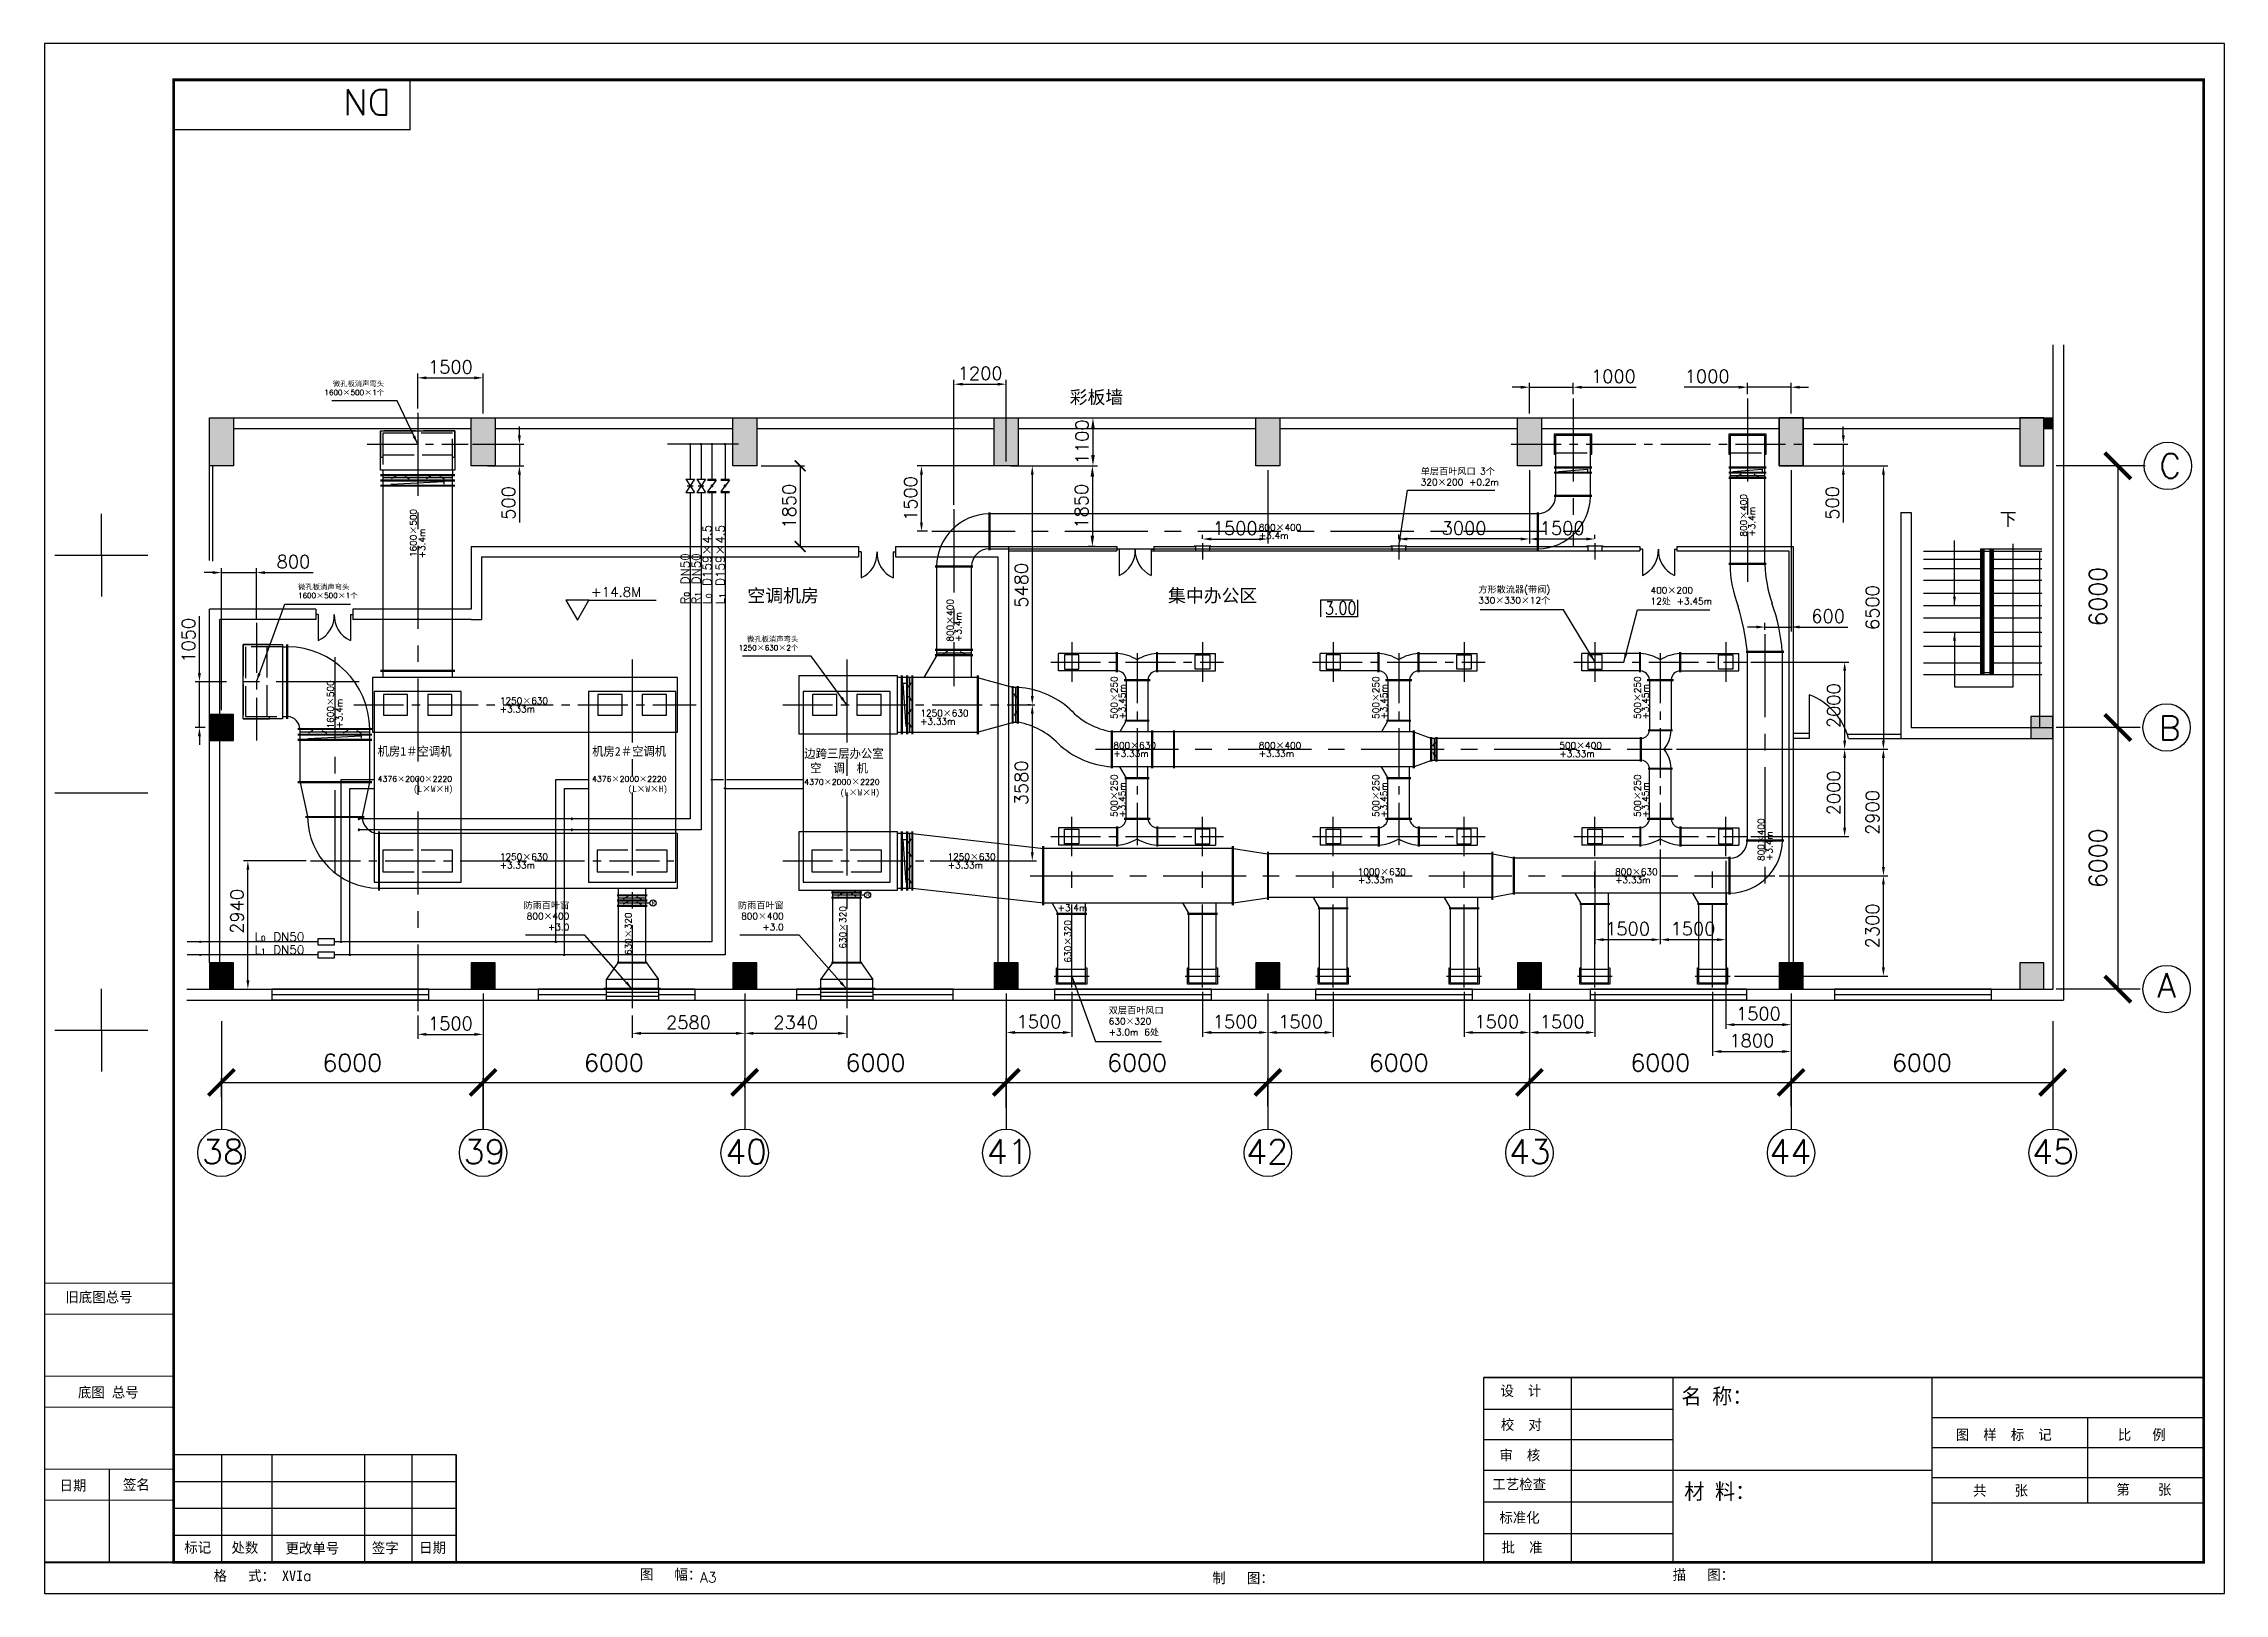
# Model space of a CAD drawing. Extents: x 209403 to 307023, y -44422 to 4539.
# Drawn here: x 257005 to 307023, y -44422 to -8879 of the extents above; entities that cross this region are included whole.
import ezdxf

# ---------------------------------------------------------------- set-up
doc = ezdxf.new("R2010")
doc.units = 0
doc.header["$LTSCALE"] = 60
for name, pattern in [('ACAD_ISO02W100', [15, 12, -3]), ('CENTER', [50.8, 31.75, -6.35, 6.35, -6.35]), ('CENTER2', [28.575, 19.05, -3.175, 3.175, -3.175])]:
    doc.linetypes.add(name, pattern=pattern)
doc.layers.get('0').update_dxf_attribs({"linetype": 'CONTINUOUS'})
doc.layers.get('DEFPOINTS').update_dxf_attribs({"linetype": 'CONTINUOUS'})
for name, color, linetype in [('SMPEN_THICK', 7, 'CONTINUOUS'), ('三层楼面', 7, 'CONTINUOUS'), ('二层楼面', 7, 'CONTINUOUS'), ('冷热水管', 7, 'CONTINUOUS'), ('吊顶开孔', 7, 'CONTINUOUS'), ('空调机', 7, 'CONTINUOUS'), ('空调风管', 7, 'CONTINUOUS'), ('立柱', 7, 'CONTINUOUS'), ('管道', 2, 'CONTINUOUS'), ('边部夹层', 7, 'CONTINUOUS')]:
    doc.layers.add(name, color=color, linetype=linetype)
doc.styles.add('163', font='', dxfattribs={"width": 0.99})
doc.styles.get("Standard").update_dxf_attribs({"font": 'txt.shx', "height": 300})
doc.styles.add('STYLE4', font='', dxfattribs={"height": 300})
doc.styles.add('WINDOW', font='TXT.shx', dxfattribs={"width": 0.8, "height": 300})
doc.styles.get('163').set_extended_font_data('SimSun')
doc.styles.get('STYLE4').set_extended_font_data('SimSun')
doc.dimstyles.get("Standard").update_dxf_attribs({"dimscale": 0, "dimtxt": 2, "dimasz": 200, "dimexe": 100, "dimexo": 100, "dimgap": 100, "dimtad": 1, "dimdec": 0, "dimdsep": 46, "dimtxsty": 'Standard', "dimcen": 0, "dimclrd": 5, "dimclre": 5, "dimclrt": 5, "dimadec": 0, "dimazin": 0, "dimtfac": 1, "dimtdec": 4, "dimtmove": 0, "dimatfit": 0, "dimfxl": 1, "dimtolj": 1, "dimtzin": 0, "dimarcsym": 0})

msp = doc.modelspace()

# ---------------------------------------------------------------- texts
at = {"color": 4}
msp.add_text('DN', height=592.38, rotation=180, dxfattribs=at).set_placement((264974.8, -9930.2))
at = {"linetype": 'ByBlock', "char_height": 400, "attachment_point": 5}
for insert in [(264084.6, -32252.3), (270084.6, -32252.3), (276084.6, -32252.3), (282084.6, -32252.3), (288084.6, -32252.3), (294084.6, -32252.3), (300084.6, -32252.3)]:
    msp.add_mtext('\\A1;6000', dxfattribs=dict(at, insert=insert))
at = {"layer": 'SMPEN_THICK', "color": 4, "attachment_point": 1}
for s, insert, char_height, width in [('\\fTxt|b0|i0|c134|p2;旧底图总号', (257503.4, -37509.1), 236.952, 12198.316), ('\\fTxt|b0|i0|c134|p2;底图 总号', (257792, -39691), 236.952, 6191.569), ('\\fTxt|b0|i0|c134|p2;设  计', (290419.1, -39655.7), 236.952, 3137.923), ('\\fTxt|b0|i0|c134|p2;名 称：', (294569.1, -39720.6), 355.428, 4901.988), ('\\fTxt|b0|i0|c134|p2;校  对', (290428.9, -40435.5), 236.952, 4308.548), ('\\fTxt|b0|i0|c134|p2;图  样  标  记', (300862.8, -40663.6), 236.952, 5911.782), ('\\fTxt|b0|i0|c134|p2;比   例', (304579.4, -40663.6), 236.952, 13467.901), ('\\fTxt|b0|i0|c134|p2;审  核', (290394.7, -41134), 236.952, 3414.319), ('\\fTxt|b0|i0|c134|p2;日期', (257371.3, -41826.2), 236.952, 5082.632), ('\\fTxt|b0|i0|c134|p2;签名', (258823.8, -41808.2), 236.952, 4620.575), ('\\fTxt|b0|i0|c134|p2;工艺检查', (290233.8, -41800.1), 236.952, 3300.511), ('\\fTxt|b0|i0|c134|p2;材 料：', (294634.1, -41905.7), 355.428, 5706.792), ('\\fTxt|b0|i0|c134|p2;共    张', (301257.4, -41942.5), 236.952, 8534.889), ('\\fTxt|b0|i0|c134|p2;第    张', (304546.1, -41921.5), 236.952, 5559.423), ('\\fTxt|b0|i0|c134|p2;标准化', (290394.7, -42563.7), 236.952, 3170.439), ('\\fTxt|b0|i0|c134|p2;标记', (260231.8, -43249.4), 236.952, 11089.378), ('\\fTxt|b0|i0|c134|p2;处数', (261313.3, -43253.2), 236.952, 13122.431), ('\\fTxt|b0|i0|c134|p2;更改单号', (262551.7, -43268.4), 236.952, 6930.862), ('\\fTxt|b0|i0|c134|p2;签字', (264534.3, -43261.8), 236.952, 4712.987), ('\\fTxt|b0|i0|c134|p2;日期', (265616.5, -43254.2), 236.952, 6561.217), ('\\fTxt|b0|i0|c134|p2;批  准', (290445.1, -43246), 236.952, 1333.209), ('\\fTxt|b0|i0|c134|p2;格   式： XVI\\Ftxt.shx;a', (260903.5, -43897.4), 236.952, 11551.437), ('\\fTxt|b0|i0|c134|p2;图   幅：', (270683.1, -43868.6), 236.952, 10442.497), ('A3', (272057.8, -43934.9), 236.95, 32252.556), ('\\fTxt|b0|i0|c134|p2;制   图：', (283810.7, -43950.4), 236.952, 11089.378), ('\\fTxt|b0|i0|c134|p2;描   图：', (294369, -43876), 236.952, 9333.559)]:
    msp.add_mtext(s, dxfattribs=dict(at, insert=insert, char_height=char_height, width=width))
at = {"layer": '冷热水管', "color": 5, "char_height": 200, "width": 2559.148, "attachment_point": 1, "rotation": 90, "style": 'STYLE4'}
for s, insert in [('\\Ftxt.shx;L\\H120;0\\H200; D159\\fTxt|b0|i0|c134|p2;×\\Ftxt.shx;4.5', (272121.5, -21741.1)), ('\\Ftxt.shx;L\\H120;1\\H200; D159\\fTxt|b0|i0|c134|p2;×\\Ftxt.shx;4.5', (272423.6, -21741.1))]:
    msp.add_mtext(s, dxfattribs=dict(at, insert=insert))
at = {"layer": '冷热水管', "color": 1, "char_height": 200, "width": 1229.987, "attachment_point": 1, "rotation": 90, "style": 'STYLE4'}
for s, insert in [('\\Ftxt.shx;R\\H120;0\\H200; DN50', (271619.5, -21740.6)), ('\\Ftxt.shx;R\\H120;1\\H200; DN50', (271869.9, -21741.2))]:
    msp.add_mtext(s, dxfattribs=dict(at, insert=insert))
at = {"layer": '冷热水管', "color": 5, "char_height": 200, "width": 1229.987, "attachment_point": 1, "style": 'STYLE4'}
for s, insert in [('\\Ftxt.shx;L\\H120;0\\H200; DN50', (261846.8, -29264.3)), ('\\Ftxt.shx;L\\H120;1\\H200; DN50', (261846.2, -29559.8))]:
    msp.add_mtext(s, dxfattribs=dict(at, insert=insert))
at = {"layer": '空调机', "color": 3, "char_height": 200, "width": 3000, "attachment_point": 1, "style": 'STYLE4'}
for s, insert in [('\\fTxt|b0|i0|c134|p2;机房1＃空调机\\P\\P\\Ftxt.shx;\\H130;4376\\fTxt|b0|i0|c134|p2;×\\Ftxt.shx;2000\\fTxt|b0|i0|c134|p2;×\\Ftxt.shx;2220\\P\\fTxt|b0|i0|c134|p2;\\H150;        (L×W×H)', (264665.7, -25010.6)), ('\\fTxt|b0|i0|c134|p2;机房2＃空调机\\P\\P\\Ftxt.shx;\\H130;4376\\fTxt|b0|i0|c134|p2;×\\Ftxt.shx;2000\\fTxt|b0|i0|c134|p2;×\\Ftxt.shx;2220\\P\\fTxt|b0|i0|c134|p2;\\H150;        (L×W×H)', (269585.7, -25010.6)), ('\\fTxt|b0|i0|c134|p2;边跨三层办公室\\P 空  调  机\\P\\Ftxt.shx;\\H130;4370\\fTxt|b0|i0|c134|p2;×\\Ftxt.shx;2000\\fTxt|b0|i0|c134|p2;\\H150;×\\Ftxt.shx;\\H130;2220\\P\\fTxt|b0|i0|c134|p2;\\H150;        (L×W×H)', (274451.3, -25060.6))]:
    msp.add_mtext(s, dxfattribs=dict(at, insert=insert))
at = {"layer": '空调风管', "color": 5, "char_height": 120}
for insert, attachment_point in [((264813.4, -16784.9), 6), ((262841.3, -21444.6), 4)]:
    msp.add_mtext('\\A1;\\fTxt|b0|i0|c134|p2;\\C3;微孔板消声弯头\\P\\Ftxt.shx;1600\\fTxt|b0|i0|c134|p2;×\\Ftxt.shx;500\\fTxt|b0|i0|c134|p2;×\\Ftxt.shx;1\\fTxt|b0|i0|c134|p2;个', dxfattribs=dict(at, insert=insert, attachment_point=attachment_point))
at = {"layer": '空调风管', "color": 3}
for s, insert, char_height, attachment_point in [('\\fTxt|b0|i0|c134|p2;\\C3;单层百叶风口 \\Ftxt.shx;3\\fTxt|b0|i0|c134|p2;个\\P\\Ftxt.shx;320\\fTxt|b0|i0|c134|p2;×\\Ftxt.shx;200 +0.2m', (288590.7, -18810.7), 150, 4), ('\\fTxt|b0|i0|c134|p2;方形散流器\\Ftxt.shx;(\\fTxt|b0|i0|c134|p2;带阀\\Ftxt.shx;)\\P330\\fTxt|b0|i0|c134|p2;×\\Ftxt.shx;330\\fTxt|b0|i0|c134|p2;×\\Ftxt.shx;12\\fTxt|b0|i0|c134|p2;个', (291561.3, -21529.6), 150, 6), ('400\\fTxt|b0|i0|c134|p2;×\\Ftxt.shx;200\\P12\\fTxt|b0|i0|c134|p2;处\\Ftxt.shx; +3.45m', (293862.1, -21550.4), 150, 4), ('\\fTxt|b0|i0|c134|p2;微孔板消声弯头\\P\\Ftxt.shx;1250\\fTxt|b0|i0|c134|p2;×\\Ftxt.shx;630\\fTxt|b0|i0|c134|p2;×\\Ftxt.shx;2\\fTxt|b0|i0|c134|p2;个', (274312.9, -22640.8), 120, 6), ('\\fTxt|b0|i0|c134|p2;防雨百叶窗\\P\\Ftxt.shx;800\\fTxt|b0|i0|c134|p2;×\\Ftxt.shx;400\\P+3.0', (269060.9, -28889.6), 150, 6), ('\\fTxt|b0|i0|c134|p2;防雨百叶窗\\P\\Ftxt.shx;800\\fTxt|b0|i0|c134|p2;×\\Ftxt.shx;400\\P+3.0', (273980.9, -28889.6), 150, 6), ('\\fTxt|b0|i0|c134|p2;双层百叶风口\\P\\Ftxt.shx;630\\fTxt|b0|i0|c134|p2;×\\Ftxt.shx;320\\P+3.0m 6\\fTxt|b0|i0|c134|p2;处', (281434.1, -31309.4), 150, 4)]:
    msp.add_mtext(s, dxfattribs=dict(at, insert=insert, char_height=char_height, attachment_point=attachment_point))
at = {"layer": '空调风管', "color": 3, "char_height": 150, "attachment_point": 1, "rotation": 90, "style": 'STYLE4'}
for s, insert, width in [('\\Ftxt.shx;800\\fTxt|b0|i0|c134|p2;×\\Ftxt.shx;400', (295920.7, -20186.4), 1647.5), ('\\Ftxt.shx;1600\\fTxt|b0|i0|c134|p2;×\\Ftxt.shx;500', (265409.5, -20654.8), 1647.5), ('\\Ftxt.shx;+3.4m', (296107.8, -20184.7), 1265.6), ('\\Ftxt.shx;+3.4m', (265607.8, -20682.9), 1265.6), ('\\Ftxt.shx;800\\fTxt|b0|i0|c134|p2;×\\Ftxt.shx;400', (277720.7, -22594.5), 1647.5), ('\\Ftxt.shx;+3.4m', (277907.8, -22600.6), 1265.6), ('\\Ftxt.shx;1600\\fTxt|b0|i0|c134|p2;×\\Ftxt.shx;500', (263509.5, -24585.1), 1647.5), ('\\Ftxt.shx;500\\fTxt|b0|i0|c134|p2;×\\Ftxt.shx;250', (281485.5, -24366.5), 1647.5), ('\\Ftxt.shx;500\\fTxt|b0|i0|c134|p2;×\\Ftxt.shx;250', (287485.5, -24366.5), 1647.5), ('\\Ftxt.shx;500\\fTxt|b0|i0|c134|p2;×\\Ftxt.shx;250', (293485.5, -24366.5), 1647.5), ('\\Ftxt.shx;+3.4m', (263707.8, -24587), 1265.6), ('\\Ftxt.shx;+3.45m', (281669.2, -24378.5), 678.9), ('\\Ftxt.shx;+3.45m', (287669.2, -24378.5), 678.9), ('\\Ftxt.shx;+3.45m', (293669.2, -24378.5), 678.9), ('\\Ftxt.shx;500\\fTxt|b0|i0|c134|p2;×\\Ftxt.shx;250', (281485.5, -26616.5), 1647.5), ('\\Ftxt.shx;+3.45m', (281669.2, -26628.5), 678.9), ('\\Ftxt.shx;500\\fTxt|b0|i0|c134|p2;×\\Ftxt.shx;250', (287485.5, -26616.5), 1647.5), ('\\Ftxt.shx;+3.45m', (287669.2, -26628.5), 678.9), ('\\Ftxt.shx;500\\fTxt|b0|i0|c134|p2;×\\Ftxt.shx;250', (293485.5, -26616.5), 1647.5), ('\\Ftxt.shx;+3.45m', (293669.2, -26628.5), 678.9), ('\\Ftxt.shx;800\\fTxt|b0|i0|c134|p2;×\\Ftxt.shx;400', (296320.7, -27625.4), 1647.5), ('\\Ftxt.shx;+3.4m', (296507.8, -27623.7), 1265.6), ('\\Ftxt.shx;630\\fTxt|b0|i0|c134|p2;×\\Ftxt.shx;320', (270340.5, -29782.1), 1647.5), ('\\Ftxt.shx;630\\fTxt|b0|i0|c134|p2;×\\Ftxt.shx;320', (275260.5, -29635.2), 1647.5), ('\\Ftxt.shx;630\\fTxt|b0|i0|c134|p2;×\\Ftxt.shx;320', (280420.7, -29955.7), 1647.5)]:
    msp.add_mtext(s, dxfattribs=dict(at, insert=insert, width=width))
at = {"layer": '空调风管', "color": 3, "attachment_point": 1, "style": 'STYLE4'}
for s, insert, char_height, width in [('\\Ftxt.shx;800\\fTxt|b0|i0|c134|p2;×\\Ftxt.shx;400', (284876.3, -19898.7), 150, 1353.2), ('\\Ftxt.shx;+3.4m', (284877.7, -20085.2), 150, 678.9), ('\\Ftxt.shx;1250\\fTxt|b0|i0|c134|p2;×\\Ftxt.shx;630', (267470.9, -23875.1), 150, 1353.2), ('\\Ftxt.shx;+3.33m', (267467, -24065.6), 150, 1265.6), ('\\Ftxt.shx;+3.33m', (277110.2, -24348.9), 150, 1265.6), ('\\Ftxt.shx;1250\\fTxt|b0|i0|c134|p2;×\\Ftxt.shx;630', (277114.1, -24158.4), 150, 1353.2), ('\\Ftxt.shx;800\\fTxt|b0|i0|c134|p2;×\\Ftxt.shx;630', (281539.7, -24898.7), 150, 1353.2), ('\\Ftxt.shx;800\\fTxt|b0|i0|c134|p2;×\\Ftxt.shx;400', (284876.3, -24898.7), 150, 1353.2), ('\\Ftxt.shx;500\\fTxt|b0|i0|c134|p2;×\\Ftxt.shx;400', (291769.3, -24898.7), 150, 1353.2), ('\\Ftxt.shx;+3.33m', (281541.1, -25085.2), 150, 678.9), ('\\Ftxt.shx;+3.33m', (284877.7, -25085.2), 150, 678.9), ('\\Ftxt.shx;+3.33m', (291771, -25090.4), 150, 678.9), ('\\Ftxt.shx;1250\\fTxt|b0|i0|c134|p2;×\\Ftxt.shx;630', (267470.9, -27455.1), 150, 1353.2), ('\\Ftxt.shx;1250\\fTxt|b0|i0|c134|p2;×\\Ftxt.shx;630', (277737.1, -27454.4), 150, 1353.2), ('\\Ftxt.shx;+3.33m', (267467, -27645.6), 150, 1265.6), ('\\Ftxt.shx;+3.33m', (277743.2, -27645), 150, 1265.6), ('\\Ftxt.shx;+3.33m', (287151.4, -27985.2), 150, 678.9), ('\\Ftxt.shx;1000\\fTxt|b0|i0|c134|p2;×\\Ftxt.shx;630', (287143.8, -27798.6), 150, 1353.2), ('\\Ftxt.shx;800\\fTxt|b0|i0|c134|p2;×\\Ftxt.shx;630', (293049.7, -27798.7), 150, 1353.2), ('\\Ftxt.shx;+3.33m', (293051.1, -27985.2), 150, 678.9), ('M', (275871.7, -28354.4), 100, 99), ('M', (270951.7, -28539.4), 100, 99), ('\\Ftxt.shx;+3.4m', (280262.2, -28623.3), 150, 678.9)]:
    msp.add_mtext(s, dxfattribs=dict(at, insert=insert, char_height=char_height, width=width))
at = {"layer": '立柱'}
for s, p in [('C', (305527.5, -18844.2)), ('B', (305517.5, -24857)), ('A', (305480.6, -30759.1)), ('38', (260638, -34572.3)), ('39', (266638, -34572.3)), ('40', (272638, -34572.3)), ('41', (278638, -34572.3)), ('42', (284587.2, -34572.3)), ('43', (290612.1, -34572.3)), ('44', (296587.2, -34572.3)), ('45', (302612.1, -34572.3))]:
    msp.add_text(s, height=560, dxfattribs=at).set_placement(p)
at = {"layer": '立柱', "color": 0, "linetype": 'ByBlock', "char_height": 400, "attachment_point": 5, "rotation": 90}
for insert in [(304124.1, -21563), (304124.1, -27563)]:
    msp.add_mtext('\\A1;6000', dxfattribs=dict(at, insert=insert))
at = {"layer": '边部夹层'}
msp.add_text('+14.8M', height=225, dxfattribs=at).set_placement((269554.7, -21567.3))
at = {"layer": '边部夹层', "char_height": 300, "width": 12291.7, "attachment_point": 1, "style": 'STYLE4'}
for s, insert in [('彩板墙', (280538.5, -16838.3)), ('空调机房', (273147.7, -21387.7)), ('集中办公区', (282795.3, -21387.7))]:
    msp.add_mtext(s, dxfattribs=dict(at, insert=insert))
at = {"layer": '边部夹层', "color": 2, "insert": (301869.8, -19631.6), "char_height": 300, "width": 1063.3, "attachment_point": 1}
msp.add_mtext('\\fTxt|b0|i0|c134|p2;下', dxfattribs=at)
at = {"layer": '边部夹层', "linetype": 'ACAD_ISO02W100', "insert": (286394.8, -21673.6), "char_height": 300, "width": 1575.99, "attachment_point": 1, "style": 'WINDOW'}
msp.add_mtext('3.00', dxfattribs=at)

# ---------------------------------------------------------------- blocks, each defined once
blk = doc.blocks.new('*D90')
at = {"layer": 'DEFPOINTS', "color": 0, "transparency": 16777216}
for p in [(261885, -21011), (261885, -22166), (261085, -24263)]:
    blk.add_point(p, dxfattribs=at)
at = {"layer": '空调风管', "color": 5, "lineweight": -2, "transparency": 16777216}
for p, q in [((261085, -24163), (261085, -20911)), ((261885, -22066), (261885, -20911)), ((260885, -21011), (260685, -21011)), ((261085, -21011), (261885, -21011)), ((262085, -21011), (263185, -21011))]:
    blk.add_line(p, q, dxfattribs=at)
at = {"layer": '空调风管', "color": 5, "transparency": 16777216}
for points in [[(260885, -20977), (260885, -21044), (261085, -21011)], [(262085, -20977), (262085, -21044), (261885, -21011)]]:
    blk.add_solid(points, dxfattribs=at)
at = {"layer": '空调风管', "color": 5, "transparency": 16777216, "insert": (262735, -20761), "char_height": 300, "attachment_point": 5}
blk.add_mtext('\\A1;800', dxfattribs=at)
blk = doc.blocks.new('*D91')
at = {"layer": 'DEFPOINTS', "color": 0, "transparency": 16777216}
for p in [(261690, -27623), (263127, -27623), (261085, -30563)]:
    blk.add_point(p, dxfattribs=at)
at = {"layer": '空调风管', "color": 5, "lineweight": -2, "transparency": 16777216}
for p, q in [((263027, -27623), (261590, -27623)), ((261690, -30363), (261690, -27823)), ((261185, -30563), (261790, -30563))]:
    blk.add_line(p, q, dxfattribs=at)
at = {"layer": '空调风管', "color": 5, "transparency": 16777216}
for points in [[(261657, -27823), (261724, -27823), (261690, -27623)], [(261657, -30363), (261724, -30363), (261690, -30563)]]:
    blk.add_solid(points, dxfattribs=at)
at = {"layer": '空调风管', "color": 5, "transparency": 16777216, "insert": (261440, -28781), "char_height": 300, "attachment_point": 5, "rotation": 90}
blk.add_mtext('\\A1;2940', dxfattribs=at)
blk = doc.blocks.new('窗3615')
at = {"layer": '二层楼面', "color": 4}
blk.add_line((19203, 115349), (19203, 111749), dxfattribs=at)
blk.add_lwpolyline([(19078, 111749), (19328, 111749), (19328, 115349), (19078, 115349)], close=True, dxfattribs=at)
blk = doc.blocks.new('_ARCHTICK')
at = {"color": 0, "linetype": 'ByBlock', "const_width": 0.15}
blk.add_lwpolyline([(-0.5, -0.5), (0.5, 0.5)], dxfattribs=at)
blk = doc.blocks.new('*D92')
at = {"layer": 'DEFPOINTS', "color": 0, "transparency": 16777216}
for p in [(260579, -23513), (261300, -23513), (260810, -24563)]:
    blk.add_point(p, dxfattribs=at)
at = {"layer": '空调风管', "color": 5, "lineweight": -2, "transparency": 16777216}
for p, q in [((260579, -23313), (260579, -22013)), ((261200, -23513), (260479, -23513)), ((260579, -24563), (260579, -23513)), ((260710, -24563), (260479, -24563)), ((260579, -24763), (260579, -24963))]:
    blk.add_line(p, q, dxfattribs=at)
at = {"layer": '空调风管', "color": 5, "transparency": 16777216}
for points in [[(260545, -23313), (260612, -23313), (260579, -23513)], [(260545, -24763), (260612, -24763), (260579, -24563)]]:
    blk.add_solid(points, dxfattribs=at)
at = {"layer": '空调风管', "color": 5, "transparency": 16777216, "insert": (260329, -22563), "char_height": 300, "attachment_point": 5, "rotation": 90}
blk.add_mtext('\\A1;1050', dxfattribs=at)
blk = doc.blocks.new('*D93')
at = {"layer": 'DEFPOINTS', "color": 0, "transparency": 16777216}
for p in [(296709, -27963), (299202, -27963), (295685, -30263)]:
    blk.add_point(p, dxfattribs=at)
at = {"layer": '空调风管', "color": 5, "lineweight": -2, "transparency": 16777216}
for p, q in [((296809, -27963), (299302, -27963)), ((299202, -30063), (299202, -28163)), ((295785, -30263), (299302, -30263))]:
    blk.add_line(p, q, dxfattribs=at)
at = {"layer": '空调风管', "color": 5, "transparency": 16777216}
for points in [[(299169, -28163), (299236, -28163), (299202, -27963)], [(299169, -30063), (299236, -30063), (299202, -30263)]]:
    blk.add_solid(points, dxfattribs=at)
at = {"layer": '空调风管', "color": 5, "transparency": 16777216, "insert": (298952, -29113), "char_height": 300, "attachment_point": 5, "rotation": 90}
blk.add_mtext('\\A1;2300', dxfattribs=at)
blk = doc.blocks.new('*D94')
at = {"layer": 'DEFPOINTS', "color": 0, "transparency": 16777216}
for p in [(294085, -27265), (295585, -27518), (295585, -29429)]:
    blk.add_point(p, dxfattribs=at)
at = {"layer": '空调风管', "color": 5, "transparency": 16777216}
for p, q in [((295585, -27618), (295585, -29529)), ((294285, -29429), (295385, -29429))]:
    blk.add_line(p, q, dxfattribs=at)
for points in [[(294285, -29396), (294285, -29462), (294085, -29429)], [(295385, -29396), (295385, -29462), (295585, -29429)]]:
    blk.add_solid(points, dxfattribs=at)
at = {"layer": '空调风管', "color": 5, "transparency": 16777216, "insert": (294835, -29179), "char_height": 300, "attachment_point": 5}
blk.add_mtext('\\A1;1500', dxfattribs=at)
blk = doc.blocks.new('*D95')
at = {"layer": 'DEFPOINTS', "color": 0, "transparency": 16777216}
for p in [(294085, -27265), (292585, -27518), (294085, -29429)]:
    blk.add_point(p, dxfattribs=at)
at = {"layer": '空调风管', "color": 5, "lineweight": -2, "transparency": 16777216}
for p, q in [((294085, -27365), (294085, -29529)), ((292585, -27618), (292585, -29529)), ((292785, -29429), (293885, -29429))]:
    blk.add_line(p, q, dxfattribs=at)
at = {"layer": '空调风管', "color": 5, "transparency": 16777216}
for points in [[(292785, -29396), (292785, -29462), (292585, -29429)], [(293885, -29396), (293885, -29462), (294085, -29429)]]:
    blk.add_solid(points, dxfattribs=at)
at = {"layer": '空调风管', "color": 5, "transparency": 16777216, "insert": (293335, -29179), "char_height": 300, "attachment_point": 5}
blk.add_mtext('\\A1;1500', dxfattribs=at)
blk = doc.blocks.new('*D96')
at = {"layer": 'DEFPOINTS', "color": 0, "transparency": 16777216}
for p in [(295585, -27518), (297085, -30563), (297085, -31378)]:
    blk.add_point(p, dxfattribs=at)
at = {"layer": '空调风管', "color": 5, "lineweight": -2, "transparency": 16777216}
for p, q in [((295585, -27618), (295585, -31478)), ((297085, -30663), (297085, -31478)), ((295785, -31378), (296885, -31378))]:
    blk.add_line(p, q, dxfattribs=at)
at = {"layer": '空调风管', "color": 5, "transparency": 16777216}
for points in [[(295785, -31345), (295785, -31412), (295585, -31378)], [(296885, -31345), (296885, -31412), (297085, -31378)]]:
    blk.add_solid(points, dxfattribs=at)
at = {"layer": '空调风管', "color": 5, "transparency": 16777216, "insert": (296335, -31128), "char_height": 300, "attachment_point": 5}
blk.add_mtext('\\A1;1500', dxfattribs=at)
blk = doc.blocks.new('*D97')
at = {"layer": 'DEFPOINTS', "color": 0, "transparency": 16777216}
for p in [(283585, -30529), (285085, -30563), (285085, -31558)]:
    blk.add_point(p, dxfattribs=at)
at = {"layer": '空调风管', "color": 5, "lineweight": -2, "transparency": 16777216}
for p, q in [((283585, -30629), (283585, -31658)), ((285085, -30663), (285085, -31658)), ((283785, -31558), (284885, -31558))]:
    blk.add_line(p, q, dxfattribs=at)
at = {"layer": '空调风管', "color": 5, "transparency": 16777216}
for points in [[(283785, -31524), (283785, -31591), (283585, -31558)], [(284885, -31524), (284885, -31591), (285085, -31558)]]:
    blk.add_solid(points, dxfattribs=at)
at = {"layer": '空调风管', "color": 5, "transparency": 16777216, "insert": (284335, -31308), "char_height": 300, "attachment_point": 5}
blk.add_mtext('\\A1;1500', dxfattribs=at)
blk = doc.blocks.new('*D98')
at = {"layer": 'DEFPOINTS', "color": 0, "transparency": 16777216}
for p in [(273085, -30563), (275425, -31069), (273085, -31578)]:
    blk.add_point(p, dxfattribs=at)
at = {"layer": '空调风管', "color": 5, "lineweight": -2, "transparency": 16777216}
for p, q in [((273085, -30663), (273085, -31678)), ((275425, -31169), (275425, -31678)), ((275225, -31578), (273285, -31578))]:
    blk.add_line(p, q, dxfattribs=at)
at = {"layer": '空调风管', "color": 5, "transparency": 16777216}
for points in [[(273285, -31544), (273285, -31611), (273085, -31578)], [(275225, -31544), (275225, -31611), (275425, -31578)]]:
    blk.add_solid(points, dxfattribs=at)
at = {"layer": '空调风管', "color": 5, "transparency": 16777216, "insert": (274255, -31328), "char_height": 300, "attachment_point": 5}
blk.add_mtext('\\A1;2340', dxfattribs=at)
blk = doc.blocks.new('*D99')
at = {"layer": 'DEFPOINTS', "color": 0, "transparency": 16777216}
for p in [(267085, -30563), (265585, -31069), (267085, -31601)]:
    blk.add_point(p, dxfattribs=at)
at = {"layer": '空调风管', "color": 5, "lineweight": -2, "transparency": 16777216}
for p, q in [((267085, -30663), (267085, -31701)), ((265585, -31169), (265585, -31701)), ((265785, -31601), (266885, -31601))]:
    blk.add_line(p, q, dxfattribs=at)
at = {"layer": '空调风管', "color": 5, "transparency": 16777216}
for points in [[(265785, -31567), (265785, -31634), (265585, -31601)], [(266885, -31567), (266885, -31634), (267085, -31601)]]:
    blk.add_solid(points, dxfattribs=at)
at = {"layer": '空调风管', "color": 5, "transparency": 16777216, "insert": (266335, -31351), "char_height": 300, "attachment_point": 5}
blk.add_mtext('\\A1;1500', dxfattribs=at)
blk = doc.blocks.new('*D100')
at = {"layer": 'DEFPOINTS', "color": 0, "transparency": 16777216}
for p in [(273085, -30563), (270505, -31069), (270505, -31578)]:
    blk.add_point(p, dxfattribs=at)
at = {"layer": '空调风管', "color": 5, "lineweight": -2, "transparency": 16777216}
for p, q in [((273085, -30663), (273085, -31678)), ((270505, -31169), (270505, -31678)), ((272885, -31578), (270705, -31578))]:
    blk.add_line(p, q, dxfattribs=at)
at = {"layer": '空调风管', "color": 5, "transparency": 16777216}
for points in [[(270705, -31544), (270705, -31611), (270505, -31578)], [(272885, -31544), (272885, -31611), (273085, -31578)]]:
    blk.add_solid(points, dxfattribs=at)
at = {"layer": '空调风管', "color": 5, "transparency": 16777216, "insert": (271795, -31328), "char_height": 300, "attachment_point": 5}
blk.add_mtext('\\A1;2580', dxfattribs=at)
blk = doc.blocks.new('*D101')
at = {"layer": 'DEFPOINTS', "color": 0, "transparency": 16777216}
for p in [(279085, -30563), (280585, -30529), (280585, -31558)]:
    blk.add_point(p, dxfattribs=at)
at = {"layer": '空调风管', "color": 5, "lineweight": -2, "transparency": 16777216}
for p, q in [((279085, -30663), (279085, -31658)), ((280585, -30629), (280585, -31658)), ((279285, -31558), (280385, -31558))]:
    blk.add_line(p, q, dxfattribs=at)
at = {"layer": '空调风管', "color": 5, "transparency": 16777216}
for points in [[(279285, -31524), (279285, -31591), (279085, -31558)], [(280385, -31524), (280385, -31591), (280585, -31558)]]:
    blk.add_solid(points, dxfattribs=at)
at = {"layer": '空调风管', "color": 5, "transparency": 16777216, "insert": (279835, -31308), "char_height": 300, "attachment_point": 5}
blk.add_mtext('\\A1;1500', dxfattribs=at)
blk = doc.blocks.new('*D102')
at = {"layer": 'DEFPOINTS', "color": 0, "transparency": 16777216}
for p in [(285085, -30563), (286585, -30529), (286585, -31558)]:
    blk.add_point(p, dxfattribs=at)
at = {"layer": '空调风管', "color": 5, "lineweight": -2, "transparency": 16777216}
for p, q in [((285085, -30663), (285085, -31658)), ((286585, -30629), (286585, -31658)), ((285285, -31558), (286385, -31558))]:
    blk.add_line(p, q, dxfattribs=at)
at = {"layer": '空调风管', "color": 5, "transparency": 16777216}
for points in [[(285285, -31524), (285285, -31591), (285085, -31558)], [(286385, -31524), (286385, -31591), (286585, -31558)]]:
    blk.add_solid(points, dxfattribs=at)
at = {"layer": '空调风管', "color": 5, "transparency": 16777216, "insert": (285835, -31308), "char_height": 300, "attachment_point": 5}
blk.add_mtext('\\A1;1500', dxfattribs=at)
blk = doc.blocks.new('*D103')
at = {"layer": 'DEFPOINTS', "color": 0, "transparency": 16777216}
for p in [(291085, -30563), (292585, -30529), (292585, -31558)]:
    blk.add_point(p, dxfattribs=at)
at = {"layer": '空调风管', "color": 5, "lineweight": -2, "transparency": 16777216}
for p, q in [((291085, -30663), (291085, -31658)), ((292585, -30629), (292585, -31658)), ((291285, -31558), (292385, -31558))]:
    blk.add_line(p, q, dxfattribs=at)
at = {"layer": '空调风管', "color": 5, "transparency": 16777216}
for points in [[(291285, -31524), (291285, -31591), (291085, -31558)], [(292385, -31524), (292385, -31591), (292585, -31558)]]:
    blk.add_solid(points, dxfattribs=at)
at = {"layer": '空调风管', "color": 5, "transparency": 16777216, "insert": (291835, -31308), "char_height": 300, "attachment_point": 5}
blk.add_mtext('\\A1;1500', dxfattribs=at)
blk = doc.blocks.new('*D104')
at = {"layer": 'DEFPOINTS', "color": 0, "transparency": 16777216}
for p in [(289585, -30529), (291085, -30563), (291085, -31558)]:
    blk.add_point(p, dxfattribs=at)
at = {"layer": '空调风管', "color": 5, "lineweight": -2, "transparency": 16777216}
for p, q in [((289585, -30629), (289585, -31658)), ((291085, -30663), (291085, -31658)), ((289785, -31558), (290885, -31558))]:
    blk.add_line(p, q, dxfattribs=at)
at = {"layer": '空调风管', "color": 5, "transparency": 16777216}
for points in [[(289785, -31524), (289785, -31591), (289585, -31558)], [(290885, -31524), (290885, -31591), (291085, -31558)]]:
    blk.add_solid(points, dxfattribs=at)
at = {"layer": '空调风管', "color": 5, "transparency": 16777216, "insert": (290335, -31308), "char_height": 300, "attachment_point": 5}
blk.add_mtext('\\A1;1500', dxfattribs=at)
blk = doc.blocks.new('*D105')
at = {"layer": 'DEFPOINTS', "color": 0, "transparency": 16777216}
for p in [(295285, -30529), (297085, -30563), (297085, -31994)]:
    blk.add_point(p, dxfattribs=at)
at = {"layer": '空调风管', "color": 5, "lineweight": -2, "transparency": 16777216}
for p, q in [((295285, -30629), (295285, -32094)), ((297085, -30663), (297085, -32094)), ((295485, -31994), (296885, -31994))]:
    blk.add_line(p, q, dxfattribs=at)
at = {"layer": '空调风管', "color": 5, "transparency": 16777216}
for points in [[(295485, -31961), (295485, -32027), (295285, -31994)], [(296885, -31961), (296885, -32027), (297085, -31994)]]:
    blk.add_solid(points, dxfattribs=at)
at = {"layer": '空调风管', "color": 5, "transparency": 16777216, "insert": (296185, -31744), "char_height": 300, "attachment_point": 5}
blk.add_mtext('\\A1;1800', dxfattribs=at)
blk = doc.blocks.new('*D106')
at = {"layer": 'DEFPOINTS', "color": 0, "transparency": 16777216}
for p in [(285085, -18563), (283585, -20333), (285085, -20241)]:
    blk.add_point(p, dxfattribs=at)
at = {"layer": '空调风管', "color": 5, "lineweight": -2, "transparency": 16777216}
for p, q in [((285085, -18663), (285085, -20341)), ((283585, -20233), (283585, -20141)), ((283785, -20241), (284885, -20241))]:
    blk.add_line(p, q, dxfattribs=at)
at = {"layer": '空调风管', "color": 5, "transparency": 16777216}
for points in [[(283785, -20207), (283785, -20274), (283585, -20241)], [(284885, -20207), (284885, -20274), (285085, -20241)]]:
    blk.add_solid(points, dxfattribs=at)
at = {"layer": '空调风管', "color": 5, "transparency": 16777216, "insert": (284335, -19991), "char_height": 300, "attachment_point": 5}
blk.add_mtext('\\A1;1500', dxfattribs=at)
blk = doc.blocks.new('*D107')
at = {"layer": 'DEFPOINTS', "color": 0, "transparency": 16777216}
for p in [(266742, -18063), (267085, -18563), (267918, -18563)]:
    blk.add_point(p, dxfattribs=at)
at = {"layer": '空调风管', "color": 5, "lineweight": -2, "transparency": 16777216}
for p, q in [((267918, -17863), (267918, -17663)), ((266842, -18063), (268018, -18063)), ((267918, -18063), (267918, -18563)), ((267185, -18563), (268018, -18563)), ((267918, -18763), (267918, -19863))]:
    blk.add_line(p, q, dxfattribs=at)
at = {"layer": '空调风管', "color": 5, "transparency": 16777216}
for points in [[(267885, -17863), (267951, -17863), (267918, -18063)], [(267885, -18763), (267951, -18763), (267918, -18563)]]:
    blk.add_solid(points, dxfattribs=at)
at = {"layer": '空调风管', "color": 5, "transparency": 16777216, "insert": (267668, -19413), "char_height": 300, "attachment_point": 5, "rotation": 90}
blk.add_mtext('\\A1;500', dxfattribs=at)
blk = doc.blocks.new('*D108')
at = {"layer": 'DEFPOINTS', "color": 0, "transparency": 16777216}
for p in [(279085, -16690), (279085, -18563), (277885, -19559)]:
    blk.add_point(p, dxfattribs=at)
at = {"layer": '空调风管', "color": 5, "lineweight": -2, "transparency": 16777216}
for p, q in [((277885, -19459), (277885, -16590)), ((278085, -16690), (278885, -16690)), ((279085, -18463), (279085, -16590))]:
    blk.add_line(p, q, dxfattribs=at)
at = {"layer": '空调风管', "color": 5, "transparency": 16777216}
for points in [[(278085, -16657), (278085, -16723), (277885, -16690)], [(278885, -16657), (278885, -16723), (279085, -16690)]]:
    blk.add_solid(points, dxfattribs=at)
at = {"layer": '空调风管', "color": 5, "transparency": 16777216, "insert": (278485, -16440), "char_height": 300, "attachment_point": 5}
blk.add_mtext('\\A1;1200', dxfattribs=at)
blk = doc.blocks.new('*D109')
at = {"layer": 'DEFPOINTS', "color": 0, "transparency": 16777216}
for p in [(279735, -17463), (279360, -18563), (281073, -18563)]:
    blk.add_point(p, dxfattribs=at)
at = {"layer": '边部夹层', "color": 2, "lineweight": -2, "transparency": 16777216}
for p, q in [((279835, -17463), (281173, -17463)), ((279460, -18563), (281173, -18563))]:
    blk.add_line(p, q, dxfattribs=at)
at = {"layer": '边部夹层', "color": 5, "lineweight": -2, "transparency": 16777216}
blk.add_line((281073, -17713), (281073, -18313), dxfattribs=at)
at = {"layer": '边部夹层', "color": 5, "transparency": 16777216}
for points in [[(281031, -17713), (281115, -17713), (281073, -17463)], [(281031, -18313), (281115, -18313), (281073, -18563)]]:
    blk.add_solid(points, dxfattribs=at)
at = {"layer": '边部夹层', "color": 5, "transparency": 16777216, "insert": (280823, -18013), "char_height": 300, "attachment_point": 5, "rotation": 90}
blk.add_mtext('\\A1;1100', dxfattribs=at)
blk = doc.blocks.new('A$C4D9B0563')
at = {"layer": '管道', "color": 5, "const_width": 74.8}
blk.add_lwpolyline([(37, 75, 1), (113, 75, 1)], format="xyb", close=True, dxfattribs=at)
blk.add_lwpolyline([(37, 75, 1), (113, 75, 1)], format="xyb", close=True, dxfattribs=at)
blk = doc.blocks.new('*D110')
at = {"layer": 'DEFPOINTS', "color": 0, "transparency": 16777216}
for p in [(279085, -18563), (279681, -24043), (279736, -24043)]:
    blk.add_point(p, dxfattribs=at)
at = {"layer": '空调风管', "color": 5, "lineweight": -2, "transparency": 16777216}
for p, q in [((279185, -18563), (279781, -18563)), ((279681, -18763), (279681, -23843)), ((279636, -24043), (279581, -24043))]:
    blk.add_line(p, q, dxfattribs=at)
at = {"layer": '空调风管', "color": 5, "transparency": 16777216}
for points in [[(279648, -18763), (279714, -18763), (279681, -18563)], [(279648, -23843), (279714, -23843), (279681, -24043)]]:
    blk.add_solid(points, dxfattribs=at)
at = {"layer": '空调风管', "color": 5, "transparency": 16777216, "insert": (279431, -21303), "char_height": 300, "attachment_point": 5, "rotation": 90}
blk.add_mtext('\\A1;5480', dxfattribs=at)
blk = doc.blocks.new('*D111')
at = {"layer": 'DEFPOINTS', "color": 0, "transparency": 16777216}
for p in [(279736, -24043), (277237, -27623), (279681, -27623)]:
    blk.add_point(p, dxfattribs=at)
at = {"layer": '空调风管', "color": 5, "transparency": 16777216}
for p, q in [((279681, -24243), (279681, -27423)), ((277337, -27623), (279781, -27623))]:
    blk.add_line(p, q, dxfattribs=at)
for points in [[(279648, -24243), (279714, -24243), (279681, -24043)], [(279648, -27423), (279714, -27423), (279681, -27623)]]:
    blk.add_solid(points, dxfattribs=at)
at = {"layer": '空调风管', "color": 5, "transparency": 16777216, "insert": (279431, -25833), "char_height": 300, "attachment_point": 5, "rotation": 90}
blk.add_mtext('\\A1;3580', dxfattribs=at)
blk = doc.blocks.new('*D112')
at = {"layer": 'DEFPOINTS', "color": 0, "transparency": 16777216}
for p in [(277140, -18563), (279085, -18563), (277381, -20063)]:
    blk.add_point(p, dxfattribs=at)
at = {"layer": '空调风管', "color": 5, "lineweight": -2, "transparency": 16777216}
for p, q in [((278985, -18563), (277040, -18563)), ((277140, -19863), (277140, -18763)), ((277281, -20063), (277040, -20063))]:
    blk.add_line(p, q, dxfattribs=at)
at = {"layer": '空调风管', "color": 5, "transparency": 16777216}
for points in [[(277106, -18763), (277173, -18763), (277140, -18563)], [(277106, -19863), (277173, -19863), (277140, -20063)]]:
    blk.add_solid(points, dxfattribs=at)
at = {"layer": '空调风管', "color": 5, "transparency": 16777216, "insert": (276890, -19313), "char_height": 300, "attachment_point": 5, "rotation": 90}
blk.add_mtext('\\A1;1500', dxfattribs=at)
blk = doc.blocks.new('*D113')
at = {"layer": 'DEFPOINTS', "color": 0, "transparency": 16777216}
for p in [(273360, -18563), (273509, -20413), (274355, -20413)]:
    blk.add_point(p, dxfattribs=at)
at = {"layer": '边部夹层', "color": 2, "transparency": 16777216}
for p, q in [((273460, -18563), (274455, -18563)), ((273609, -20413), (274455, -20413))]:
    blk.add_line(p, q, dxfattribs=at)
at = {"layer": '边部夹层', "color": 5, "transparency": 16777216}
blk.add_line((274355, -18563), (274355, -20413), dxfattribs=at)
at = {"layer": '边部夹层', "color": 5, "transparency": 16777216, "xscale": 250, "yscale": 250, "zscale": 250}
for p, rotation in [((274355, -18563), 90), ((274355, -20413), 270)]:
    blk.add_blockref('_ARCHTICK', p, dxfattribs=dict(at, rotation=rotation))
at = {"layer": '边部夹层', "color": 5, "transparency": 16777216, "insert": (274105, -19488), "char_height": 300, "attachment_point": 5, "rotation": 90}
blk.add_mtext('\\A1;1850', dxfattribs=at)
blk = doc.blocks.new('*D114')
at = {"layer": 'DEFPOINTS', "color": 0, "transparency": 16777216}
for p in [(280316, -18563), (281059, -20413), (281218, -20413)]:
    blk.add_point(p, dxfattribs=at)
at = {"layer": '边部夹层', "color": 2, "lineweight": -2, "transparency": 16777216}
for p, q in [((280416, -18563), (281159, -18563)), ((281118, -20413), (280959, -20413))]:
    blk.add_line(p, q, dxfattribs=at)
at = {"layer": '边部夹层', "color": 5, "lineweight": -2, "transparency": 16777216}
blk.add_line((281059, -18813), (281059, -20163), dxfattribs=at)
at = {"layer": '边部夹层', "color": 5, "transparency": 16777216}
for points in [[(281017, -18813), (281101, -18813), (281059, -18563)], [(281017, -20163), (281101, -20163), (281059, -20413)]]:
    blk.add_solid(points, dxfattribs=at)
at = {"layer": '边部夹层', "color": 5, "transparency": 16777216, "insert": (280809, -19488), "char_height": 300, "attachment_point": 5, "rotation": 90}
blk.add_mtext('\\A1;1850', dxfattribs=at)
blk = doc.blocks.new('*D115')
at = {"layer": 'DEFPOINTS', "color": 0, "transparency": 16777216}
for p in [(267085, -16544), (265585, -17346), (267085, -17463)]:
    blk.add_point(p, dxfattribs=at)
at = {"layer": '空调风管', "color": 5, "lineweight": -2, "transparency": 16777216}
for p, q in [((265585, -17246), (265585, -16444)), ((267085, -17363), (267085, -16444)), ((265785, -16544), (266885, -16544))]:
    blk.add_line(p, q, dxfattribs=at)
at = {"layer": '空调风管', "color": 5, "transparency": 16777216}
for points in [[(265785, -16511), (265785, -16578), (265585, -16544)], [(266885, -16511), (266885, -16578), (267085, -16544)]]:
    blk.add_solid(points, dxfattribs=at)
at = {"layer": '空调风管', "color": 5, "transparency": 16777216, "insert": (266335, -16294), "char_height": 300, "attachment_point": 5}
blk.add_mtext('\\A1;1500', dxfattribs=at)
blk = doc.blocks.new('*D116')
at = {"layer": 'DEFPOINTS', "color": 0, "transparency": 16777216}
for p in [(297502, -18063), (297085, -18563), (298283, -18563)]:
    blk.add_point(p, dxfattribs=at)
at = {"layer": '空调风管', "color": 5, "lineweight": -2, "transparency": 16777216}
for p, q in [((298283, -17863), (298283, -17663)), ((297602, -18063), (298383, -18063)), ((298283, -18063), (298283, -18563)), ((297185, -18563), (298383, -18563)), ((298283, -18763), (298283, -19863))]:
    blk.add_line(p, q, dxfattribs=at)
at = {"layer": '空调风管', "color": 5, "transparency": 16777216}
for points in [[(298250, -17863), (298316, -17863), (298283, -18063)], [(298250, -18763), (298316, -18763), (298283, -18563)]]:
    blk.add_solid(points, dxfattribs=at)
at = {"layer": '空调风管', "color": 5, "transparency": 16777216, "insert": (298033, -19413), "char_height": 300, "attachment_point": 5, "rotation": 90}
blk.add_mtext('\\A1;500', dxfattribs=at)
blk = doc.blocks.new('*D117')
at = {"layer": 'DEFPOINTS', "color": 0, "transparency": 16777216}
for p in [(294359, -25063), (299202, -25063), (296709, -27963)]:
    blk.add_point(p, dxfattribs=at)
at = {"layer": '空调风管', "color": 5, "lineweight": -2, "transparency": 16777216}
for p, q in [((294459, -25063), (299302, -25063)), ((299202, -27763), (299202, -25263)), ((296809, -27963), (299302, -27963))]:
    blk.add_line(p, q, dxfattribs=at)
at = {"layer": '空调风管', "color": 5, "transparency": 16777216}
for points in [[(299169, -25263), (299236, -25263), (299202, -25063)], [(299169, -27763), (299236, -27763), (299202, -27963)]]:
    blk.add_solid(points, dxfattribs=at)
at = {"layer": '空调风管', "color": 5, "transparency": 16777216, "insert": (298952, -26513), "char_height": 300, "attachment_point": 5, "rotation": 90}
blk.add_mtext('\\A1;2900', dxfattribs=at)
blk = doc.blocks.new('*D118')
at = {"layer": 'DEFPOINTS', "color": 0, "transparency": 16777216}
for p in [(294359, -25063), (296065, -27063), (298313, -27063)]:
    blk.add_point(p, dxfattribs=at)
at = {"layer": '空调风管', "color": 5, "transparency": 16777216}
for p, q in [((298313, -25263), (298313, -26863)), ((296165, -27063), (298413, -27063))]:
    blk.add_line(p, q, dxfattribs=at)
for points in [[(298280, -25263), (298347, -25263), (298313, -25063)], [(298280, -26863), (298347, -26863), (298313, -27063)]]:
    blk.add_solid(points, dxfattribs=at)
at = {"layer": '空调风管', "color": 5, "transparency": 16777216, "insert": (298063, -26063), "char_height": 300, "attachment_point": 5, "rotation": 90}
blk.add_mtext('\\A1;2000', dxfattribs=at)
blk = doc.blocks.new('*D119')
at = {"layer": 'DEFPOINTS', "color": 0, "transparency": 16777216}
for p in [(296065, -23063), (294359, -25063), (298313, -25063)]:
    blk.add_point(p, dxfattribs=at)
at = {"layer": '空调风管', "color": 5, "lineweight": -2, "transparency": 16777216}
for p, q in [((296165, -23063), (298413, -23063)), ((298313, -23263), (298313, -24863)), ((294459, -25063), (298413, -25063))]:
    blk.add_line(p, q, dxfattribs=at)
at = {"layer": '空调风管', "color": 5, "transparency": 16777216}
for points in [[(298280, -23263), (298347, -23263), (298313, -23063)], [(298280, -24863), (298347, -24863), (298313, -25063)]]:
    blk.add_solid(points, dxfattribs=at)
at = {"layer": '空调风管', "color": 5, "transparency": 16777216, "insert": (298063, -24063), "char_height": 300, "attachment_point": 5, "rotation": 90}
blk.add_mtext('\\A1;2000', dxfattribs=at)
blk = doc.blocks.new('*D120')
at = {"layer": 'DEFPOINTS', "color": 0, "transparency": 16777216}
for p in [(297085, -18563), (294359, -25063), (299202, -25063)]:
    blk.add_point(p, dxfattribs=at)
at = {"layer": '空调风管', "color": 5, "lineweight": -2, "transparency": 16777216}
for p, q in [((297185, -18563), (299302, -18563)), ((299202, -18763), (299202, -24863)), ((294459, -25063), (299302, -25063))]:
    blk.add_line(p, q, dxfattribs=at)
at = {"layer": '空调风管', "color": 5, "transparency": 16777216}
for points in [[(299169, -18763), (299236, -18763), (299202, -18563)], [(299169, -24863), (299236, -24863), (299202, -25063)]]:
    blk.add_solid(points, dxfattribs=at)
at = {"layer": '空调风管', "color": 5, "transparency": 16777216, "insert": (298952, -21813), "char_height": 300, "attachment_point": 5, "rotation": 90}
blk.add_mtext('\\A1;6500', dxfattribs=at)
blk = doc.blocks.new('*D121')
at = {"layer": 'DEFPOINTS', "color": 0, "transparency": 16777216}
for p in [(291085, -18563), (288085, -20240), (288085, -20333)]:
    blk.add_point(p, dxfattribs=at)
at = {"layer": '空调风管', "color": 5, "lineweight": -2, "transparency": 16777216}
for p, q in [((291085, -18663), (291085, -20340)), ((288085, -20233), (288085, -20140)), ((290885, -20240), (288285, -20240))]:
    blk.add_line(p, q, dxfattribs=at)
at = {"layer": '空调风管', "color": 5, "transparency": 16777216}
for points in [[(288285, -20207), (288285, -20274), (288085, -20240)], [(290885, -20207), (290885, -20274), (291085, -20240)]]:
    blk.add_solid(points, dxfattribs=at)
at = {"layer": '空调风管', "color": 5, "transparency": 16777216, "insert": (289585, -19990), "char_height": 300, "attachment_point": 5}
blk.add_mtext('\\A1;3000', dxfattribs=at)
blk = doc.blocks.new('*D122')
at = {"layer": 'DEFPOINTS', "color": 0, "transparency": 16777216}
for p in [(291085, -18563), (291085, -20241), (292585, -20333)]:
    blk.add_point(p, dxfattribs=at)
at = {"layer": '空调风管', "color": 5, "lineweight": -2, "transparency": 16777216}
for p, q in [((291085, -18663), (291085, -20341)), ((292385, -20241), (291285, -20241)), ((292585, -20233), (292585, -20141))]:
    blk.add_line(p, q, dxfattribs=at)
at = {"layer": '空调风管', "color": 5, "transparency": 16777216}
for points in [[(291285, -20207), (291285, -20274), (291085, -20241)], [(292385, -20207), (292385, -20274), (292585, -20241)]]:
    blk.add_solid(points, dxfattribs=at)
at = {"layer": '空调风管', "color": 5, "transparency": 16777216, "insert": (291835, -19991), "char_height": 300, "attachment_point": 5}
blk.add_mtext('\\A1;1500', dxfattribs=at)
blk = doc.blocks.new('*D123')
at = {"layer": 'DEFPOINTS', "color": 0, "transparency": 16777216}
for p in [(297085, -18563), (296485, -22423), (297085, -22260)]:
    blk.add_point(p, dxfattribs=at)
at = {"layer": '空调风管', "color": 5, "lineweight": -2, "transparency": 16777216}
for p, q in [((297085, -18663), (297085, -22360)), ((296285, -22260), (296085, -22260)), ((296485, -22323), (296485, -22160)), ((296485, -22260), (297085, -22260)), ((297285, -22260), (298385, -22260))]:
    blk.add_line(p, q, dxfattribs=at)
at = {"layer": '空调风管', "color": 5, "transparency": 16777216}
for points in [[(296285, -22226), (296285, -22293), (296485, -22260)], [(297285, -22226), (297285, -22293), (297085, -22260)]]:
    blk.add_solid(points, dxfattribs=at)
at = {"layer": '空调风管', "color": 5, "transparency": 16777216, "insert": (297935, -22010), "char_height": 300, "attachment_point": 5}
blk.add_mtext('\\A1;600', dxfattribs=at)
blk = doc.blocks.new('*D124')
at = {"layer": 'DEFPOINTS', "color": 0, "transparency": 16777216}
for p in [(296085, -16759), (296085, -17019), (297085, -17463)]:
    blk.add_point(p, dxfattribs=at)
at = {"layer": '空调风管', "color": 5, "lineweight": -2, "transparency": 16777216}
for p, q in [((295885, -16759), (294635, -16759)), ((296085, -16919), (296085, -16659)), ((297085, -16759), (296085, -16759)), ((297085, -17363), (297085, -16659)), ((297285, -16759), (297485, -16759))]:
    blk.add_line(p, q, dxfattribs=at)
at = {"layer": '空调风管', "color": 5, "transparency": 16777216}
for points in [[(295885, -16726), (295885, -16793), (296085, -16759)], [(297285, -16726), (297285, -16793), (297085, -16759)]]:
    blk.add_solid(points, dxfattribs=at)
at = {"layer": '空调风管', "color": 5, "transparency": 16777216, "insert": (295160, -16509), "char_height": 300, "attachment_point": 5}
blk.add_mtext('\\A1;1000', dxfattribs=at)
blk = doc.blocks.new('*D125')
at = {"layer": 'DEFPOINTS', "color": 0, "transparency": 16777216}
for p in [(292085, -16759), (291085, -17463), (292085, -17019)]:
    blk.add_point(p, dxfattribs=at)
at = {"layer": '空调风管', "color": 5, "lineweight": -2, "transparency": 16777216}
for p, q in [((290885, -16759), (290685, -16759)), ((291085, -17363), (291085, -16659)), ((291085, -16759), (292085, -16759)), ((292085, -16919), (292085, -16659)), ((292285, -16759), (293535, -16759))]:
    blk.add_line(p, q, dxfattribs=at)
at = {"layer": '空调风管', "color": 5, "transparency": 16777216}
for points in [[(290885, -16726), (290885, -16793), (291085, -16759)], [(292285, -16726), (292285, -16793), (292085, -16759)]]:
    blk.add_solid(points, dxfattribs=at)
at = {"layer": '空调风管', "color": 5, "transparency": 16777216, "insert": (293010, -16509), "char_height": 300, "attachment_point": 5}
blk.add_mtext('\\A1;1000', dxfattribs=at)
blk = doc.blocks.new('网易图签-new')
blk.add_hatch(color=1).paths.add_polyline_path([(143, 252, 1), (142, 252, 1)])
at = {"color": 7}
for p, q in [((120, 234), (120, 264)), ((120, 264), (187, 264)), ((187, 234), (120, 234)), ((122, 236), (122, 262)), ((122, 262), (186, 262)), ((122, 250), (186, 250)), ((186, 236), (122, 236)), ((186, 262), (186, 236)), ((187, 264), (187, 234))]:
    blk.add_line(p, q, dxfattribs=at)
at = {"color": 3, "style": '163'}
for s, height, p in [('中国暖通行业网络家园；因为专业，所以完美', 1.84, (126, 246)), ('编辑部：ivpinfo@service.netease.com', 1.63, (132, 241)), ('=', 4, (133, 257)), ('网易  NETEASE ', 3.2, (139, 257))]:
    blk.add_text(s, height=height, dxfattribs=at).set_placement(p)
at = {"color": 1, "style": '163'}
for s, height, p in [('网易  暖通   co.163.com', 2.27, (135, 252)), ('本图纸由浩辰ICAD软件提供技术支持', 1.49, (135, 237))]:
    blk.add_text(s, height=height, dxfattribs=at).set_placement(p)
at = {"color": 3, "style": '163', "text_generation_flag": 2}
blk.add_text('=', height=4, dxfattribs=at).set_placement((174, 257))

# ---------------------------------------------------------------- dimensions: what is measured, and where the dimension line sits
at = {"layer": '空调风管', "color": 3}
for base, p1, p2, override, picture, middle in [((267084.6, -16544.4), (265584.6, -17345.6), (267084.6, -17463), {"dimscale": 1}, '*D115', (266334.6, -16294.4)), ((279084.6, -16690.1), (277884.6, -19559.1), (279084.6, -18563), {"dimscale": 1}, '*D108', (278484.6, -16440.1)), ((292084.6, -16759.3), (291084.6, -17463), (292084.6, -17018.9), {"dimscale": 1}, '*D125', (293009.6, -16509.3)), ((296084.6, -16759.3), (297084.6, -17463), (296084.6, -17018.9), {"dimscale": 1}, '*D124', (295159.6, -16509.3)), ((285084.6, -20240.7), (283584.6, -20333), (285084.6, -18563), {"dimscale": 1}, '*D106', (284334.6, -19990.7)), ((288084.6, -20240.2), (291084.6, -18563), (288084.6, -20333), {"dimscale": 1}, '*D121', (289584.6, -19990.2)), ((291084.6, -20240.6), (292584.6, -20333), (291084.6, -18563), {"dimscale": 1}, '*D122', (291834.6, -19990.6)), ((297084.6, -22259.7), (296484.6, -22423.4), (297084.6, -18563), {"dimscale": 1}, '*D123', (297934.6, -22009.7)), ((294084.6, -29428.9), (292584.6, -27517.6), (294084.6, -27264.7), {"dimscale": 1}, '*D95', (293334.6, -29178.9)), ((295584.6, -29428.9), (294084.6, -27264.7), (295584.6, -27517.6), {"dimscale": 1, "dimse1": 1, "dimtmove": 1, "dimatfit": 3}, '*D94', (294834.6, -29178.9)), ((297084.6, -31378.5), (295584.6, -27517.6), (297084.6, -30563), {"dimscale": 1}, '*D96', (296334.6, -31128.5)), ((267084.6, -31600.5), (265584.6, -31069), (267084.6, -30563), {"dimscale": 1}, '*D99', (266334.6, -31350.5)), ((270504.6, -31577.5), (273084.6, -30563), (270504.6, -31069), {"dimscale": 1}, '*D100', (271794.6, -31327.5)), ((273084.6, -31577.5), (275424.6, -31069), (273084.6, -30563), {"dimscale": 1}, '*D98', (274254.6, -31327.5)), ((280584.6, -31557.5), (279084.6, -30563), (280584.6, -30529.1), {"dimscale": 1}, '*D101', (279834.6, -31307.5)), ((285084.6, -31557.5), (283584.6, -30529.1), (285084.6, -30563), {"dimscale": 1}, '*D97', (284334.6, -31307.5)), ((286584.6, -31557.5), (285084.6, -30563), (286584.6, -30529.1), {"dimscale": 1}, '*D102', (285834.6, -31307.5)), ((291084.6, -31557.5), (289584.6, -30529.1), (291084.6, -30563), {"dimscale": 1}, '*D104', (290334.6, -31307.5)), ((292584.6, -31557.5), (291084.6, -30563), (292584.6, -30529.1), {"dimscale": 1}, '*D103', (291834.6, -31307.5)), ((297084.6, -31993.9), (295284.6, -30529.1), (297084.6, -30563), {"dimscale": 1}, '*D105', (296184.6, -31743.9))]:
    dim = msp.add_linear_dim(base=base, p1=p1, p2=p2, dimstyle='Standard', override=override, dxfattribs=at)
    dim.commit()
    dim.dimension.update_dxf_attribs({"geometry": picture, "text_midpoint": middle})
for base, p1, p2, override, picture, middle in [((267917.9, -18563), (266742.4, -18063), (267084.6, -18563), {"dimscale": 1}, '*D107', (267667.9, -19413)), ((298282.9, -18563), (297502, -18063), (297084.6, -18563), {"dimscale": 1}, '*D116', (298032.9, -19413)), ((277139.7, -18563), (277380.6, -20063), (279084.6, -18563), {"dimscale": 1}, '*D112', (276889.7, -19313)), ((279680.9, -24043), (279084.6, -18563), (279736.3, -24043), {"dimscale": 1}, '*D110', (279430.9, -21303)), ((299202.3, -25063), (297084.6, -18563), (294358.6, -25063), {"dimscale": 1}, '*D120', (298952.3, -21813)), ((260578.7, -23513), (260809.6, -24563), (261299.8, -23513), {"dimscale": 1}, '*D92', (260328.7, -22563)), ((298313.2, -25063), (296064.6, -23063), (294358.6, -25063), {"dimscale": 1}, '*D119', (298063.2, -24063)), ((279680.9, -27623), (279736.3, -24043), (277237.3, -27623), {"dimscale": 1, "dimse1": 1, "dimtmove": 1, "dimatfit": 3}, '*D111', (279430.9, -25833)), ((299202.3, -25063), (296708.8, -27963), (294358.6, -25063), {"dimscale": 1}, '*D117', (298952.3, -26513)), ((298313.2, -27063), (294358.6, -25063), (296064.6, -27063), {"dimscale": 1, "dimse1": 1, "dimtmove": 1, "dimatfit": 3}, '*D118', (298063.2, -26063)), ((299202.3, -27963), (295684.6, -30263), (296708.8, -27963), {"dimscale": 1}, '*D93', (298952.3, -29113))]:
    dim = msp.add_linear_dim(base=base, p1=p1, p2=p2, angle=90, dimstyle='Standard', override=override, dxfattribs=at)
    dim.commit()
    dim.dimension.update_dxf_attribs({"geometry": picture, "text_midpoint": middle})
dim = msp.add_linear_dim(base=(261884.7, -21010.5), p1=(261084.6, -24263), p2=(261884.7, -22166.3), dimstyle='Standard', override={"dimscale": 1}, dxfattribs=at)
dim.commit()
dim.dimension.update_dxf_attribs({"geometry": '*D90', "text_midpoint": (262734.7, -21010.5), "dimtype": 128})
dim = msp.add_linear_dim(base=(261690.4, -27623), p1=(261084.6, -30563), p2=(263127.4, -27623), angle=90, dimstyle='Standard', override={"dimscale": 1}, dxfattribs=at)
dim.commit()
dim.dimension.update_dxf_attribs({"geometry": '*D91', "text_midpoint": (261690.4, -28781.4), "dimtype": 128})
at = {"layer": '边部夹层'}
for base, p1, p2, override, picture, middle in [((281072.9, -18563), (279734.6, -17463), (279359.6, -18563), {"dimscale": 1, "dimasz": 250, "dimclre": 2}, '*D109', (280822.9, -18013)), ((274355.1, -20413), (273359.6, -18563), (273509.3, -20413), {"dimscale": 1, "dimasz": 250, "dimblk1": 'ARCHTICK', "dimblk2": 'ARCHTICK', "dimsah": 1, "dimclre": 2}, '*D113', (274105.1, -19488)), ((281059, -20413), (280316.3, -18563), (281217.8, -20413), {"dimscale": 1, "dimasz": 250, "dimclre": 2}, '*D114', (280809, -19488))]:
    dim = msp.add_linear_dim(base=base, p1=p1, p2=p2, angle=90, dimstyle='Standard', override=override, dxfattribs=at)
    dim.commit()
    dim.dimension.update_dxf_attribs({"geometry": picture, "text_midpoint": middle})

# ---------------------------------------------------------------- hatches: boundary and pattern name
at = {"layer": '三层楼面'}
for points in [[(261359.6, -18563), (260809.6, -18563), (260809.6, -17463), (261359.6, -17463)], [(267359.6, -18563), (266809.6, -18563), (266809.6, -17463), (267359.6, -17463)], [(273359.6, -18563), (272809.6, -18563), (272809.6, -17463), (273359.6, -17463)], [(279359.6, -18563), (278809.6, -18563), (278809.6, -17463), (279359.6, -17463)], [(285359.6, -18563), (284809.6, -18563), (284809.6, -17463), (285359.6, -17463)], [(291359.6, -18563), (290809.6, -18563), (290809.6, -17463), (291359.6, -17463)], [(297359.6, -18563), (296809.6, -18563), (296809.6, -17463), (297359.6, -17463)], [(302884.6, -18563), (302334.6, -18563), (302334.6, -17463), (302884.6, -17463)], [(261359.6, -24263), (260809.6, -24263), (260809.6, -24863), (261359.6, -24863)], [(261359.6, -29963), (260809.6, -29963), (260809.6, -30563), (261359.6, -30563)], [(267359.6, -29963), (266809.6, -29963), (266809.6, -30563), (267359.6, -30563)], [(273359.6, -29963), (272809.6, -29963), (272809.6, -30563), (273359.6, -30563)], [(279359.6, -29963), (278809.6, -29963), (278809.6, -30563), (279359.6, -30563)], [(285359.6, -29963), (284809.6, -29963), (284809.6, -30563), (285359.6, -30563)], [(291359.6, -29963), (290809.6, -29963), (290809.6, -30563), (291359.6, -30563)], [(297359.6, -29963), (296809.6, -29963), (296809.6, -30563), (297359.6, -30563)]]:
    msp.add_hatch(color=147, dxfattribs=at).paths.add_polyline_path(points)
h = msp.add_hatch(color=147, dxfattribs=at)
h.paths.add_polyline_path([(302334.6, -30563), (302884.6, -30563), (302884.6, -29963), (302334.6, -29963)])
h.paths.add_polyline_path([(302584.6, -24813), (303084.6, -24813), (303084.6, -24313), (302584.6, -24313)])
at = {"layer": '冷热水管', "linetype": 'CENTER'}
h = msp.add_hatch(color=1, dxfattribs=at)
edge = h.paths.add_edge_path()
edge.add_arc((271834.6, -18063), 14.1, 0, 360)
h = msp.add_hatch(color=1, dxfattribs=at)
edge = h.paths.add_edge_path()
edge.add_arc((272084.6, -18063), 14.1, 0, 360)
h = msp.add_hatch(color=5, dxfattribs=at)
edge = h.paths.add_edge_path()
edge.add_arc((272334.6, -18063), 14.1, 0, 360)
h = msp.add_hatch(color=5, dxfattribs=at)
edge = h.paths.add_edge_path()
edge.add_arc((272634.6, -18063), 14.1, 0, 360)
h = msp.add_hatch(color=5, dxfattribs=at)
edge = h.paths.add_edge_path()
edge.add_arc((272334.6, -25759.3), 14.1, 0, 360)
h = msp.add_hatch(color=5, dxfattribs=at)
edge = h.paths.add_edge_path()
edge.add_arc((272634.6, -25959.3), 14.1, 0, 360)
h = msp.add_hatch(color=5, dxfattribs=at)
edge = h.paths.add_edge_path()
edge.add_arc((260595.4, -29479.4), 14.1, 0, 360)
h = msp.add_hatch(color=5, dxfattribs=at)
edge = h.paths.add_edge_path()
edge.add_arc((263829.5, -29479.4), 14.1, 0, 360)
h = msp.add_hatch(color=5, dxfattribs=at)
edge = h.paths.add_edge_path()
edge.add_arc((268749.5, -29479.4), 14.1, 0, 360)
h = msp.add_hatch(color=5, dxfattribs=at)
edge = h.paths.add_edge_path()
edge.add_arc((260595.4, -29779.4), 14.1, 0, 360)
h = msp.add_hatch(color=5, dxfattribs=at)
edge = h.paths.add_edge_path()
edge.add_arc((264029.5, -29779.4), 14.1, 0, 360)
h = msp.add_hatch(color=5, dxfattribs=at)
edge = h.paths.add_edge_path()
edge.add_arc((268949.5, -29779.4), 14.1, 0, 360)
at = {"layer": '空调风管'}
h = msp.add_hatch(color=3, dxfattribs=at)
edge = h.paths.add_edge_path()
edge.add_arc((265031.1, -18833), 7.65, 0, 360)
h = msp.add_hatch(color=3, dxfattribs=at)
edge = h.paths.add_edge_path()
edge.add_arc((265339.4, -18833), 7.65, 0, 360)
h = msp.add_hatch(color=3, dxfattribs=at)
edge = h.paths.add_edge_path()
edge.add_arc((265584.6, -18954.3), 7.65, 0, 360)
h = msp.add_hatch(color=3, dxfattribs=at)
edge = h.paths.add_edge_path()
edge.add_arc((265829.8, -18833), 7.65, 0, 360)
h = msp.add_hatch(color=3, dxfattribs=at)
edge = h.paths.add_edge_path()
edge.add_arc((266138.1, -18833), 7.65, 0, 360)
h = msp.add_hatch(color=3, dxfattribs=at)
edge = h.paths.add_edge_path()
edge.add_arc((292084.6, -18664.5), 7.65, 0, 360)
h = msp.add_hatch(color=3, dxfattribs=at)
edge = h.paths.add_edge_path()
edge.add_arc((295887.2, -18783), 7.65, 0, 360)
h = msp.add_hatch(color=3, dxfattribs=at)
edge = h.paths.add_edge_path()
edge.add_arc((296084.6, -18664.5), 7.65, 0, 360)
h = msp.add_hatch(color=3, dxfattribs=at)
edge = h.paths.add_edge_path()
edge.add_arc((296282, -18783), 7.65, 0, 360)
h = msp.add_hatch(color=3, dxfattribs=at)
edge = h.paths.add_edge_path()
edge.add_arc((277687.2, -22848), 7.65, 0, 360)
h = msp.add_hatch(color=3, dxfattribs=at)
edge = h.paths.add_edge_path()
edge.add_arc((278082, -22848), 7.65, 0, 360)
h = msp.add_hatch(color=3, dxfattribs=at)
edge = h.paths.add_edge_path()
edge.add_arc((276874.6, -23585.8), 7.65, 0, 360)
h = msp.add_hatch(color=3, dxfattribs=at)
edge = h.paths.add_edge_path()
edge.add_arc((276874.6, -23889.8), 7.65, 0, 360)
h = msp.add_hatch(color=3, dxfattribs=at)
edge = h.paths.add_edge_path()
edge.add_arc((279294.6, -23845.6), 7.65, 0, 360)
h = msp.add_hatch(color=3, dxfattribs=at)
edge = h.paths.add_edge_path()
edge.add_arc((276754.6, -24043), 7.65, 0, 360)
h = msp.add_hatch(color=3, dxfattribs=at)
edge = h.paths.add_edge_path()
edge.add_arc((276874.6, -24196.2), 7.65, 0, 360)
h = msp.add_hatch(color=3, dxfattribs=at)
edge = h.paths.add_edge_path()
edge.add_arc((276874.6, -24500.2), 7.65, 0, 360)
h = msp.add_hatch(color=3, dxfattribs=at)
edge = h.paths.add_edge_path()
edge.add_arc((279294.6, -24240.4), 7.65, 0, 360)
h = msp.add_hatch(color=3, dxfattribs=at)
edge = h.paths.add_edge_path()
edge.add_arc((263131.1, -24662.9), 7.65, 0, 360)
h = msp.add_hatch(color=3, dxfattribs=at)
edge = h.paths.add_edge_path()
edge.add_arc((263439.4, -24662.9), 7.65, 0, 360)
h = msp.add_hatch(color=3, dxfattribs=at)
edge = h.paths.add_edge_path()
edge.add_arc((263684.6, -24784.2), 7.65, 0, 360)
h = msp.add_hatch(color=3, dxfattribs=at)
edge = h.paths.add_edge_path()
edge.add_arc((263929.8, -24662.9), 7.65, 0, 360)
h = msp.add_hatch(color=3, dxfattribs=at)
edge = h.paths.add_edge_path()
edge.add_arc((264238.1, -24662.9), 7.65, 0, 360)
h = msp.add_hatch(color=3, dxfattribs=at)
edge = h.paths.add_edge_path()
edge.add_arc((288895.5, -24942.8), 5.08, 0, 360)
h = msp.add_hatch(color=3, dxfattribs=at)
edge = h.paths.add_edge_path()
edge.add_arc((288895.5, -25183.3), 5.08, 0, 360)
h = msp.add_hatch(color=3, dxfattribs=at)
edge = h.paths.add_edge_path()
edge.add_arc((276874.6, -27165.8), 7.65, 0, 360)
h = msp.add_hatch(color=3, dxfattribs=at)
edge = h.paths.add_edge_path()
edge.add_arc((276874.6, -27469.8), 7.65, 0, 360)
h = msp.add_hatch(color=3, dxfattribs=at)
edge = h.paths.add_edge_path()
edge.add_arc((276754.6, -27623), 7.65, 0, 360)
h = msp.add_hatch(color=3, dxfattribs=at)
edge = h.paths.add_edge_path()
edge.add_arc((276874.6, -27776.2), 7.65, 0, 360)
h = msp.add_hatch(color=3, dxfattribs=at)
edge = h.paths.add_edge_path()
edge.add_arc((270350.4, -28468), 7.65, 0, 360)
h = msp.add_hatch(color=3, dxfattribs=at)
edge = h.paths.add_edge_path()
edge.add_arc((270658.8, -28468), 7.65, 0, 360)
h = msp.add_hatch(color=3, dxfattribs=at)
edge = h.paths.add_edge_path()
edge.add_arc((275270.4, -28403), 7.65, 0, 360)
h = msp.add_hatch(color=3, dxfattribs=at)
edge = h.paths.add_edge_path()
edge.add_arc((275578.8, -28403), 7.65, 0, 360)
h = msp.add_hatch(color=3, dxfattribs=at)
edge = h.paths.add_edge_path()
edge.add_arc((276874.6, -28080.2), 7.65, 0, 360)
h = msp.add_hatch(color=3, dxfattribs=at)
edge = h.paths.add_edge_path()
edge.add_arc((270350.4, -28588), 7.65, 0, 360)
h = msp.add_hatch(color=3, dxfattribs=at)
edge = h.paths.add_edge_path()
edge.add_arc((270658.8, -28588), 7.65, 0, 360)
at = {"layer": '立柱'}
msp.add_hatch(color=147, dxfattribs=at).paths.add_polyline_path([(303084.6, -17713), (302884.6, -17713), (302884.6, -17463), (303084.6, -17463)])
at = {"layer": '边部夹层'}
msp.add_hatch(color=147, dxfattribs=at).paths.add_polyline_path([(261359.6, -18563), (260809.6, -18563), (260809.6, -17463), (261359.6, -17463)])
msp.add_hatch(color=147, dxfattribs=at).paths.add_polyline_path([(261359.6, -18563), (260809.6, -18563), (260809.6, -17463), (261359.6, -17463)])

# ---------------------------------------------------------------- linework, layer by layer
at = {"color": 4}
for p, q in [((307022.7, -8878.9), (257025.9, -8878.9)), ((257025.9, -8878.9), (257025.9, -44421.7)), ((307022.7, -44421.7), (307022.7, -8878.9)), ((259987.8, -9708.3), (265911.6, -9708.3)), ((306548.8, -9708.3), (259987.8, -9708.3)), ((259987.8, -9708.3), (259987.8, -43710.9)), ((259987.8, -11248.5), (259987.8, -9708.3)), ((265406.4, -9708.3), (265406.4, -10856)), ((306548.8, -43710.9), (306548.8, -9708.3)), ((265406.4, -10856), (259987.8, -10856)), ((258329.1, -20608.1), (258329.1, -19660.2)), ((257262.9, -20608.1), (259395.4, -20608.1)), ((258329.1, -20608.1), (258329.1, -21555.9)), ((257262.9, -26057.9), (259395.4, -26057.9)), ((258329.1, -31507.8), (258329.1, -30560)), ((257262.9, -31507.8), (259395.4, -31507.8)), ((258329.1, -31507.8), (258329.1, -32455.6)), ((259995.7, -37313.2), (257033.8, -37309.5)), ((259994.8, -38024), (257032.9, -38020.4)), ((259993, -39445.7), (257031.1, -39442.1)), ((292051.7, -43710.9), (292051.7, -39469.2)), ((294383, -43710.9), (294383, -39469.2)), ((300321.7, -43710.9), (300321.7, -39469.2)), ((259992.2, -40156.6), (257030.3, -40152.9)), ((259987.8, -40038.1), (259987.8, -43710.9)), ((290037.6, -40198.4), (294383, -40198.4)), ((300321.7, -40389.3), (306509.5, -40389.3)), ((303886.5, -40389.3), (303886.5, -42347.2)), ((290037.6, -40894.2), (294383, -40894.2)), ((266467.1, -41245.4), (259970.1, -41245.4)), ((261091, -43710.9), (261091, -41245.4)), ((262247.2, -43710.9), (262247.2, -41245.4)), ((264369, -43710.9), (264369, -41245.4)), ((265458.3, -43710.9), (265458.3, -41245.4)), ((266467.1, -43710.9), (266467.1, -41245.4)), ((300321.7, -41079.2), (306509.5, -41079.2)), ((259990.4, -41578.3), (257028.5, -41574.7)), ((258511.2, -41576.5), (258511.2, -43709)), ((266467.1, -41861.5), (259970.1, -41861.5)), ((290037.6, -41594.4), (300321.7, -41594.4)), ((300321.7, -41761.3), (306529.2, -41761.3)), ((259989.6, -42289.1), (257027.7, -42285.5)), ((266467.1, -42477.5), (259970.1, -42477.5)), ((290037.6, -42319.2), (294383, -42319.2)), ((300321.7, -42347.2), (306548.8, -42347.2)), ((266467.1, -43093.6), (259970.1, -43093.6)), ((290037.6, -43048.4), (294383, -43048.4)), ((259987.8, -43710.9), (306548.8, -43710.9)), ((259987.8, -43710.9), (267096.4, -43710.9)), ((305956.5, -43710.9), (284038.4, -43710.9)), ((257025.9, -44421.7), (307022.7, -44421.7))]:
    msp.add_line(p, q, dxfattribs=at)
at = {"linetype": 'ByBlock'}
for p, q in [((261084.6, -33030.9), (261084.6, -32602.3)), ((261084.6, -32702.3), (267084.6, -32702.3)), ((267084.6, -33766), (267084.6, -32602.3)), ((267084.6, -33766), (267084.6, -32602.3)), ((267084.6, -32702.3), (273084.6, -32702.3)), ((273084.6, -32816.6), (273084.6, -32602.3)), ((273084.6, -32816.6), (273084.6, -32602.3)), ((273084.6, -32702.3), (279084.6, -32702.3)), ((279084.6, -33288), (279084.6, -32602.3)), ((279084.6, -33288), (279084.6, -32602.3)), ((279084.6, -32702.3), (285084.6, -32702.3)), ((285084.6, -33245.1), (285084.6, -32602.3)), ((285084.6, -33245.1), (285084.6, -32602.3)), ((285084.6, -32702.3), (291084.6, -32702.3)), ((291084.6, -32816.6), (291084.6, -32602.3)), ((291084.6, -32816.6), (291084.6, -32602.3)), ((291084.6, -32702.3), (297084.6, -32702.3)), ((297084.6, -33245.1), (297084.6, -32602.3)), ((297084.6, -33245.1), (297084.6, -32602.3)), ((297084.6, -32702.3), (303084.6, -32702.3)), ((303084.6, -32545.2), (303084.6, -32802.3))]:
    msp.add_line(p, q, dxfattribs=at)
at = {"layer": 'DEFPOINTS', "linetype": 'ByBlock'}
for p in [(303084.6, -32445.2), (267084.6, -32702.3), (273084.6, -32702.3), (273084.6, -32916.6), (273084.6, -32916.6), (279084.6, -32702.3), (285084.6, -32702.3), (291084.6, -32702.3), (291084.6, -32916.6), (291084.6, -32916.6), (297084.6, -32702.3), (303084.6, -32702.3), (261084.6, -33130.9), (279084.6, -33388), (279084.6, -33388), (285084.6, -33345.1), (285084.6, -33345.1), (297084.6, -33345.1), (297084.6, -33345.1), (267084.6, -33866), (267084.6, -33866)]:
    msp.add_point(p, dxfattribs=at)
at = {"layer": 'SMPEN_THICK', "color": 4}
for p, q in [((290037.6, -39469.2), (306548.8, -39469.2)), ((306548.8, -39469.2), (290037.6, -39469.2)), ((290037.6, -39469.2), (306548.8, -39469.2)), ((290037.6, -43710.9), (290037.6, -39469.2)), ((290037.6, -43710.9), (290037.6, -39469.2)), ((266467.1, -41245.4), (259987.8, -41245.4)), ((266467.1, -43710.9), (266467.1, -41245.4)), ((266467.1, -41245.4), (266467.1, -43710.9))]:
    msp.add_line(p, q, dxfattribs=at)
for points, const_width in [([(306548.8, -9708.3), (306548.8, -43710.9), (259987.8, -43710.9), (259987.8, -9708.3), (306548.8, -9708.3)], 65.2), ([(259987.8, -10856), (265406.4, -10856), (265406.4, -9708.3)], 29.6), ([(290037.6, -43710.9), (290037.6, -39469.2), (306548.8, -39469.2)], 23.7), ([(266467.1, -43710.9), (266467.1, -41245.4), (259987.8, -41245.4)], 23.7), ([(259987.8, -43710.9), (257025.9, -43710.4)], 41.5)]:
    msp.add_lwpolyline(points, dxfattribs=dict(at, const_width=const_width))
at = {"layer": '三层楼面'}
for p, q in [((303084.6, -15784.7), (303084.6, -30563)), ((303334.6, -15784.7), (303334.6, -30813)), ((261359.6, -17463), (303084.6, -17463)), ((261359.6, -17703), (266809.6, -17703)), ((267359.6, -17703), (272809.6, -17703)), ((273359.6, -17703), (278809.6, -17703)), ((279359.6, -17703), (284809.6, -17703)), ((285359.6, -17703), (290809.6, -17703)), ((291359.6, -17703), (296809.6, -17703)), ((297359.6, -17703), (302334.6, -17703)), ((302884.6, -17703), (303084.6, -17703)), ((260292.4, -30563), (269904.6, -30563)), ((260292.4, -30813), (269904.6, -30813)), ((271104.6, -30563), (274824.6, -30563)), ((271104.6, -30813), (274824.6, -30813)), ((276024.6, -30563), (303084.6, -30563)), ((276024.6, -30813), (303334.6, -30813))]:
    msp.add_line(p, q, dxfattribs=at)
at = {"layer": '三层楼面', "color": 4}
for p, q in [((262240, -30688), (265840, -30688)), ((268349.5, -30688), (269904.6, -30688)), ((271104.6, -30688), (271949.5, -30688)), ((274270.1, -30688), (274824.6, -30688)), ((276024.6, -30688), (277870.1, -30688)), ((280190.7, -30688), (283790.7, -30688)), ((286174.3, -30688), (289774.3, -30688)), ((292472.7, -30688), (295234.6, -30688)), ((298078.4, -30688), (301678.4, -30688))]:
    msp.add_line(p, q, dxfattribs=at)
at = {"layer": '三层楼面'}
for points in [[(260809.6, -17463), (261359.6, -17463), (261359.6, -18563), (260809.6, -18563)], [(260809.6, -17463), (261359.6, -17463), (261359.6, -18563), (260809.6, -18563)], [(266809.6, -17463), (267359.6, -17463), (267359.6, -18563), (266809.6, -18563)], [(266809.6, -17463), (267359.6, -17463), (267359.6, -18563), (266809.6, -18563)], [(272809.6, -17463), (273359.6, -17463), (273359.6, -18563), (272809.6, -18563)], [(272809.6, -17463), (273359.6, -17463), (273359.6, -18563), (272809.6, -18563)], [(278809.6, -17463), (279359.6, -17463), (279359.6, -18563), (278809.6, -18563)], [(278809.6, -17463), (279359.6, -17463), (279359.6, -18563), (278809.6, -18563)], [(284809.6, -17463), (285359.6, -17463), (285359.6, -18563), (284809.6, -18563)], [(284809.6, -17463), (285359.6, -17463), (285359.6, -18563), (284809.6, -18563)], [(290809.6, -17463), (291359.6, -17463), (291359.6, -18563), (290809.6, -18563)], [(290809.6, -17463), (291359.6, -17463), (291359.6, -18563), (290809.6, -18563)], [(296809.6, -17463), (297359.6, -17463), (297359.6, -18563), (296809.6, -18563)], [(296809.6, -17463), (297359.6, -17463), (297359.6, -18563), (296809.6, -18563)], [(296809.6, -18563), (297359.6, -18563), (297359.6, -17463), (296809.6, -17463)], [(296809.6, -18563), (297359.6, -18563), (297359.6, -17463), (296809.6, -17463)], [(296809.6, -17463), (297359.6, -17463), (297359.6, -18563), (296809.6, -18563)], [(296809.6, -17463), (297359.6, -17463), (297359.6, -18563), (296809.6, -18563)], [(302334.6, -18563), (302884.6, -18563), (302884.6, -17463), (302334.6, -17463)]]:
    msp.add_lwpolyline(points, close=True, dxfattribs=at)
at = {"layer": '三层楼面', "color": 0}
for points in [[(260809.6, -24863), (261359.6, -24863), (261359.6, -24263), (260809.6, -24263)], [(260809.6, -24863), (261359.6, -24863), (261359.6, -24263), (260809.6, -24263)], [(302584.6, -24813), (303084.6, -24813), (303084.6, -24313), (302584.6, -24313)], [(260809.6, -30563), (261359.6, -30563), (261359.6, -29963), (260809.6, -29963)], [(266809.6, -30563), (267359.6, -30563), (267359.6, -29963), (266809.6, -29963)], [(272809.6, -30563), (273359.6, -30563), (273359.6, -29963), (272809.6, -29963)], [(278809.6, -30563), (279359.6, -30563), (279359.6, -29963), (278809.6, -29963)], [(284809.6, -30563), (285359.6, -30563), (285359.6, -29963), (284809.6, -29963)], [(290809.6, -30563), (291359.6, -30563), (291359.6, -29963), (290809.6, -29963)], [(296809.6, -30563), (297359.6, -30563), (297359.6, -29963), (296809.6, -29963)], [(302334.6, -30563), (302884.6, -30563), (302884.6, -29963), (302334.6, -29963)], [(302334.6, -30563), (302884.6, -30563), (302884.6, -29963), (302334.6, -29963)], [(302334.6, -30563), (302884.6, -30563), (302884.6, -29963), (302334.6, -29963)]]:
    msp.add_lwpolyline(points, close=True, dxfattribs=at)
at = {"layer": '三层楼面', "color": 4}
for points in [[(265840, -30813), (265840, -30563), (262240, -30563), (262240, -30813)], [(271949.5, -30813), (271949.5, -30563), (268349.5, -30563), (268349.5, -30813)], [(277870.1, -30813), (277870.1, -30563), (274270.1, -30563), (274270.1, -30813)], [(283790.7, -30813), (283790.7, -30563), (280190.7, -30563), (280190.7, -30813)], [(289774.3, -30813), (289774.3, -30563), (286174.3, -30563), (286174.3, -30813)], [(296072.7, -30813), (296072.7, -30563), (292472.7, -30563), (292472.7, -30813)], [(301678.4, -30813), (301678.4, -30563), (298078.4, -30563), (298078.4, -30813)]]:
    msp.add_lwpolyline(points, close=True, dxfattribs=at)
at = {"layer": '二层楼面', "color": 4}
for p, q in [((268349.5, -30688), (269904.6, -30688)), ((271104.6, -30688), (271949.5, -30688)), ((274270.1, -30688), (274824.6, -30688)), ((276024.6, -30688), (277870.1, -30688))]:
    msp.add_line(p, q, dxfattribs=at)
for points in [[(269904.6, -30563), (268349.5, -30563), (268349.5, -30813), (269904.6, -30813)], [(271104.6, -30813), (271949.5, -30813), (271949.5, -30563), (271104.6, -30563)], [(274824.6, -30563), (274270.1, -30563), (274270.1, -30813), (274824.6, -30813)], [(276024.6, -30813), (277870.1, -30813), (277870.1, -30563), (276024.6, -30563)]]:
    msp.add_lwpolyline(points, dxfattribs=at)
at = {"layer": '冷热水管', "color": 3, "linetype": 'CENTER'}
msp.add_line((272939.4, -18063), (271312.5, -18063), dxfattribs=at)
at = {"layer": '冷热水管', "color": 1}
for p, q in [((271834.6, -18063), (271834.6, -18866.3)), ((272084.6, -18063), (272084.6, -18866.3)), ((271735, -18866.3), (271934.2, -19173.8)), ((271934.2, -18866.3), (271735, -19173.8)), ((271735, -18866.3), (271934.2, -18866.3)), ((271985, -18866.3), (272184.2, -18866.3)), ((272184.2, -18866.3), (271985, -19173.8)), ((271985, -18866.3), (272184.2, -19173.8)), ((271735, -19173.8), (271934.2, -19173.8)), ((271768.7, -19020), (271900.5, -19020)), ((271834.6, -19173.8), (271834.6, -26658.7)), ((271985, -19173.8), (272184.2, -19173.8)), ((272018.7, -19020), (272150.5, -19020)), ((272084.6, -19173.8), (272084.6, -26908.7)), ((264225.5, -26668.7), (264245.5, -26648.7)), ((264225.5, -26648.7), (264245.5, -26668.7)), ((271834.6, -26658.7), (264235.5, -26658.7)), ((272084.6, -26908.7), (264235.5, -26908.7)), ((269109.8, -26648.7), (269129.8, -26668.7)), ((269109.8, -26668.7), (269129.8, -26648.7))]:
    msp.add_line(p, q, dxfattribs=at)
at = {"layer": '冷热水管', "color": 5}
for p, q in [((272334.6, -18063), (272334.6, -18866.3)), ((272634.6, -18063), (272634.6, -18866.3)), ((272235, -18866.3), (272434.2, -18866.3)), ((272434.2, -18887.1), (272235, -19153)), ((272235, -18887.1), (272434.2, -18887.1)), ((272535, -18866.3), (272734.2, -18866.3)), ((272535, -18887.1), (272734.2, -18887.1)), ((272734.2, -18887.1), (272535, -19153)), ((272235, -19153), (272434.2, -19153)), ((272235, -19173.8), (272434.2, -19173.8)), ((272334.6, -19173.8), (272334.6, -29479.4)), ((272535, -19153), (272734.2, -19153)), ((272535, -19173.8), (272734.2, -19173.8)), ((272634.6, -19173.8), (272634.6, -29779.4)), ((263829.5, -29479.4), (263829.5, -25759.3)), ((263829.5, -25759.3), (264584.6, -25759.3)), ((264029.5, -29463.6), (264029.5, -25959.3)), ((264029.5, -25959.3), (264584.6, -25959.3)), ((268749.5, -29479.4), (268749.5, -25759.3)), ((268749.5, -25759.3), (269504.6, -25759.3)), ((268949.5, -29463.6), (268949.5, -25959.3)), ((268949.5, -25959.3), (269504.6, -25959.3)), ((272334.6, -25759.3), (272601.4, -25759.3)), ((272634.6, -25959.3), (274424.6, -25959.3)), ((272667.6, -25759.3), (274424.6, -25759.3)), ((263301.7, -29479.4), (260294, -29479.4)), ((272334.6, -29479.4), (263668.7, -29479.4)), ((264029.5, -29779.4), (264029.5, -29496.3)), ((268949.5, -29779.4), (268949.5, -29496.3)), ((263301.7, -29779.4), (260294, -29779.4)), ((272634.6, -29779.4), (263668.7, -29779.4))]:
    msp.add_line(p, q, dxfattribs=at)
for points in [[(263668.7, -29553.7), (263301.7, -29553.7), (263301.7, -29405.1), (263668.7, -29405.1)], [(263668.7, -29853.7), (263301.7, -29853.7), (263301.7, -29705.1), (263668.7, -29705.1)]]:
    msp.add_lwpolyline(points, close=True, dxfattribs=at)
at = {"layer": '冷热水管', "color": 1, "linetype": 'CENTER'}
for centre in [(271834.6, -18063), (272084.6, -18063)]:
    msp.add_circle(centre, 14.1, dxfattribs=at)
at = {"layer": '冷热水管', "color": 5, "linetype": 'CENTER'}
for centre in [(272334.6, -18063), (272634.6, -18063), (272334.6, -25759.3), (272634.6, -25959.3), (260595.4, -29479.4), (263829.5, -29479.4), (268749.5, -29479.4), (260595.4, -29779.4), (264029.5, -29779.4), (268949.5, -29779.4)]:
    msp.add_circle(centre, 14.1, dxfattribs=at)
at = {"layer": '冷热水管', "color": 1, "linetype": 'CENTER'}
for centre in [(264235.5, -26658.7), (264235.5, -26908.7), (269119.8, -26658.7), (269119.8, -26908.7)]:
    msp.add_arc(centre, 14.1, 9.98069, 350.01931, dxfattribs=at)
at = {"layer": '空调机', "color": 3}
for points in [[(264584.6, -28112.7), (266584.6, -28112.7), (266584.6, -23736.7), (264584.6, -23736.7)], [(269504.6, -28112.7), (271504.6, -28112.7), (271504.6, -23736.7), (269504.6, -23736.7)], [(274424.6, -28109.7), (276424.6, -28109.7), (276424.6, -23739.7), (274424.6, -23739.7)]]:
    msp.add_lwpolyline(points, close=True, dxfattribs=at)
at = {"layer": '空调机', "color": 3, "linetype": 'ACAD_ISO02W100'}
for points in [[(264797.6, -24282), (265354.6, -24282), (265354.6, -23804), (264797.6, -23804)], [(265814.6, -24282), (266371.6, -24282), (266371.6, -23804), (265814.6, -23804)], [(269717.6, -24282), (270274.6, -24282), (270274.6, -23804), (269717.6, -23804)], [(270734.6, -24282), (271291.6, -24282), (271291.6, -23804), (270734.6, -23804)], [(274637.6, -24282), (275194.6, -24282), (275194.6, -23804), (274637.6, -23804)], [(275654.6, -24282), (276211.6, -24282), (276211.6, -23804), (275654.6, -23804)], [(264784.6, -27873), (266384.6, -27873), (266384.6, -27373), (264784.6, -27373)], [(269704.6, -27873), (271304.6, -27873), (271304.6, -27373), (269704.6, -27373)], [(274624.6, -27873), (276224.6, -27873), (276224.6, -27373), (274624.6, -27373)]]:
    msp.add_lwpolyline(points, close=True, dxfattribs=at)
at = {"layer": '空调风管', "color": 3, "linetype": 'CENTER'}
for p, q in [((265584.6, -17345.6), (265584.6, -31069)), ((292084.6, -17018.9), (292084.6, -20413)), ((296084.6, -17018.9), (296084.6, -21224.5)), ((277884.6, -19559.1), (277884.6, -23614.9)), ((277380.6, -20063), (292434.6, -20063)), ((283584.6, -20333), (283584.6, -20713)), ((288084.6, -20333), (288084.6, -20713)), ((292584.6, -20333), (292584.6, -20713)), ((296484.6, -22423.4), (296484.6, -28187.3)), ((263684.6, -22952.2), (263684.6, -28180.2)), ((270504.6, -23003), (270504.6, -31069)), ((275424.6, -23003), (275424.6, -31069)), ((280584.6, -22608.5), (280584.6, -23517.6)), ((283584.6, -22608.5), (283584.6, -23517.6)), ((286584.6, -22608.5), (286584.6, -23517.6)), ((289584.6, -22608.5), (289584.6, -23517.6)), ((292584.6, -22608.5), (292584.6, -23517.6)), ((295584.6, -22608.5), (295584.6, -23517.6)), ((264245.4, -23513), (261299.8, -23513)), ((281129.5, -25063), (294358.6, -25063)), ((280584.6, -27517.6), (280584.6, -26608.5)), ((283584.6, -27517.6), (283584.6, -26608.5)), ((286584.6, -27517.6), (286584.6, -26608.5)), ((289584.6, -27517.6), (289584.6, -26608.5)), ((292584.6, -27517.6), (292584.6, -26608.5)), ((295584.6, -27517.6), (295584.6, -26608.5)), ((279631.9, -27963), (296708.8, -27963)), ((280584.6, -30529.1), (280584.6, -27663)), ((283584.6, -30529.1), (283584.6, -27663)), ((286584.6, -30529.1), (286584.6, -27663)), ((289584.6, -30529.1), (289584.6, -27663)), ((292584.6, -30529.1), (292584.6, -27663)), ((295284.6, -30529.1), (295284.6, -27663)), ((280184.6, -30263), (280984.6, -30263)), ((283184.6, -30263), (283984.6, -30263)), ((286184.6, -30263), (286984.6, -30263)), ((289184.6, -30263), (289984.6, -30263)), ((292184.6, -30263), (292984.6, -30263)), ((294884.6, -30263), (295684.6, -30263))]:
    msp.add_line(p, q, dxfattribs=at)
at = {"layer": '空调风管', "color": 3, "linetype": 'ACAD_ISO02W100'}
for p, q in [((264784.6, -17813), (264784.6, -18663)), ((266384.6, -17813), (264784.6, -17813)), ((266384.6, -18663), (266384.6, -17813)), ((264784.6, -18313), (266384.6, -18313)), ((291684.6, -18263), (292484.6, -18263)), ((295684.6, -18263), (296484.6, -18263)), ((283774.6, -20403), (283394.6, -20403)), ((283424.6, -20403), (283424.6, -20523)), ((283744.6, -20403), (283744.6, -20523)), ((288274.6, -20403), (287894.6, -20403)), ((287924.6, -20403), (287924.6, -20523)), ((288244.6, -20403), (288244.6, -20523)), ((292774.6, -20403), (292394.6, -20403)), ((292424.6, -20403), (292424.6, -20523)), ((292744.6, -20403), (292744.6, -20523)), ((283774.6, -20523), (283394.6, -20523)), ((288274.6, -20523), (287894.6, -20523)), ((292774.6, -20523), (292394.6, -20523)), ((262484.7, -22713), (261634.7, -22713)), ((261634.7, -22713), (261634.7, -24313)), ((262134.7, -24313), (262134.7, -22713)), ((261634.7, -24313), (262484.7, -24313)), ((280269.6, -30103), (280899.6, -30103)), ((283269.6, -30103), (283899.6, -30103)), ((286269.6, -30103), (286899.6, -30103)), ((289269.6, -30103), (289899.6, -30103)), ((292269.6, -30103), (292899.6, -30103)), ((294969.6, -30103), (295599.6, -30103))]:
    msp.add_line(p, q, dxfattribs=at)
at = {"layer": '空调风管', "color": 3}
for p, q in [((291684.6, -17863), (291684.6, -18593)), ((292484.6, -17863), (291684.6, -17863)), ((292484.6, -18593), (292484.6, -17863)), ((295684.6, -17863), (295684.6, -18593)), ((296484.6, -17863), (295684.6, -17863)), ((296484.6, -18593), (296484.6, -17863)), ((264734.6, -18763), (266434.6, -18763)), ((264734.6, -18783), (266434.6, -18783)), ((264734.6, -18883), (266434.6, -18883)), ((264734.6, -18903), (266434.6, -18903)), ((264734.6, -19003), (266434.6, -19003)), ((264784.6, -18663), (264784.6, -18763)), ((264784.6, -18783), (264784.6, -18883)), ((264784.6, -18833), (266384.6, -18833)), ((264784.6, -18903), (264784.6, -19003)), ((264966.2, -18984.6), (266187, -18924.9)), ((265083.1, -18803), (264979.1, -18863)), ((265287.5, -18803), (265391.4, -18863)), ((265881.7, -18803), (265777.8, -18863)), ((266086.1, -18803), (266190.1, -18863)), ((266187, -18924.9), (266187, -18981.7)), ((266384.6, -18663), (266384.6, -18763)), ((266384.6, -18883), (266384.6, -18783)), ((266384.6, -19003), (266384.6, -18903)), ((292514.6, -18593), (291654.6, -18593)), ((292514.6, -18613), (291654.6, -18613)), ((292514.6, -18713), (291654.6, -18713)), ((292514.6, -18733), (291654.6, -18733)), ((291684.6, -18613), (291684.6, -18713)), ((291684.6, -18733), (291684.6, -19243)), ((291750.1, -18690.3), (292419.1, -18638.7)), ((292419.1, -18638.7), (292419.1, -18690.3)), ((292484.6, -18713), (292484.6, -18613)), ((292484.6, -19243), (292484.6, -18733)), ((296514.6, -18593), (295654.6, -18593)), ((296514.6, -18613), (295654.6, -18613)), ((296514.6, -18713), (295654.6, -18713)), ((296514.6, -18733), (295654.6, -18733)), ((296514.6, -18833), (295654.6, -18833)), ((296514.6, -18853), (295654.6, -18853)), ((295684.6, -18613), (295684.6, -18713)), ((295684.6, -18733), (295684.6, -18833)), ((295684.6, -18783), (296484.6, -18783)), ((295684.6, -18853), (295684.6, -20804)), ((295750.1, -18690.3), (296419.1, -18638.7)), ((295939.2, -18753), (295835.2, -18813)), ((296230, -18753), (296334, -18813)), ((296419.1, -18638.7), (296419.1, -18690.3)), ((296484.6, -18713), (296484.6, -18613)), ((296484.6, -18833), (296484.6, -18733)), ((296484.6, -20804), (296484.6, -18853)), ((264734.6, -19023), (266434.6, -19023)), ((264784.6, -19023), (264784.6, -23248)), ((266384.6, -23248), (266384.6, -19023)), ((292514.6, -19243), (291654.6, -19243)), ((292514.6, -19263), (291654.6, -19263)), ((278684.6, -19633), (278684.6, -20493)), ((278704.6, -19633), (278704.6, -20493)), ((291264.6, -19663), (278704.6, -19663)), ((291264.6, -19633), (291264.6, -20493)), ((291284.6, -19633), (291284.6, -20493)), ((278704.6, -20463), (291264.6, -20463)), ((278314.6, -20863), (277454.6, -20863)), ((278314.6, -20883), (277454.6, -20883)), ((277484.6, -20883), (277484.6, -22778)), ((278284.6, -22778), (278284.6, -20883)), ((296514.6, -20804), (295654.6, -20804)), ((296514.6, -20824), (295654.6, -20824)), ((262484.7, -22713), (262584.7, -22713)), ((262584.7, -24363), (262584.7, -22663)), ((262604.7, -24363), (262604.7, -22663)), ((277484.6, -22918), (277195.9, -23418)), ((278314.6, -22778), (277454.6, -22778)), ((278314.6, -22798), (277454.6, -22798)), ((278314.6, -22898), (277454.6, -22898)), ((278314.6, -22918), (277454.6, -22918)), ((277484.6, -22798), (277484.6, -22898)), ((277484.6, -22848), (278284.6, -22848)), ((277739.2, -22818), (277635.2, -22878)), ((278030, -22818), (278134, -22878)), ((278284.6, -22898), (278284.6, -22798)), ((278284.6, -23418), (278284.6, -22918)), ((281614.6, -22863), (280284.6, -22863)), ((280284.6, -23263), (280284.6, -22863)), ((281614.6, -23293), (281614.6, -22833)), ((281634.6, -23293), (281634.6, -22833)), ((282534.6, -23293), (282534.6, -22833)), ((282554.6, -23293), (282554.6, -22833)), ((282554.6, -22863), (283884.6, -22863)), ((283884.6, -23263), (283884.6, -22863)), ((287614.6, -22863), (286284.6, -22863)), ((286284.6, -23263), (286284.6, -22863)), ((287614.6, -23293), (287614.6, -22833)), ((287634.6, -23293), (287634.6, -22833)), ((288534.6, -23293), (288534.6, -22833)), ((288554.6, -23293), (288554.6, -22833)), ((288554.6, -22863), (289884.6, -22863)), ((289884.6, -23263), (289884.6, -22863)), ((292284.6, -23263), (292284.6, -22863)), ((293614.6, -22863), (292284.6, -22863)), ((293614.6, -23293), (293614.6, -22833)), ((293634.6, -23293), (293634.6, -22833)), ((294534.6, -23293), (294534.6, -22833)), ((294554.6, -23293), (294554.6, -22833)), ((294554.6, -22863), (295884.6, -22863)), ((295884.6, -23263), (295884.6, -22863)), ((296914.6, -22823.9), (296054.6, -22823.9)), ((296914.6, -22843.9), (296054.6, -22843.9)), ((296084.6, -27143), (296084.6, -22843.9)), ((296884.6, -27143), (296884.6, -22843.9)), ((264734.6, -23248), (266434.6, -23248)), ((264734.6, -23268), (266434.6, -23268)), ((264784.6, -23268), (264784.6, -23418)), ((266384.6, -23418), (266384.6, -23268)), ((276684.6, -23418), (276584.6, -23418)), ((276684.6, -24718), (276684.6, -23368)), ((276704.6, -24718), (276704.6, -23368)), ((276804.6, -23418), (276704.6, -23418)), ((276804.6, -24718), (276804.6, -23368)), ((276824.6, -24718), (276824.6, -23368)), ((276924.6, -23418), (276824.6, -23418)), ((276874.6, -24668), (276874.6, -23418)), ((276924.6, -24718), (276924.6, -23368)), ((276944.6, -24718), (276944.6, -23368)), ((278424.6, -23418), (276944.6, -23418)), ((278424.6, -24718), (278424.6, -23368)), ((278444.6, -24718), (278444.6, -23368)), ((278444.6, -23423.5), (279224.6, -23637.5)), ((281614.6, -23263), (280284.6, -23263)), ((281784.6, -23463), (282384.6, -23463)), ((281784.6, -23483), (282384.6, -23483)), ((281834.6, -23483), (281834.6, -24393)), ((282334.6, -23483), (282334.6, -24393)), ((282554.6, -23263), (283884.6, -23263)), ((287614.6, -23263), (286284.6, -23263)), ((287784.6, -23463), (288384.6, -23463)), ((287784.6, -23483), (288384.6, -23483)), ((287834.6, -23483), (287834.6, -24393)), ((288334.6, -23483), (288334.6, -24393)), ((288554.6, -23263), (289884.6, -23263)), ((293614.6, -23263), (292284.6, -23263)), ((293784.6, -23463), (294384.6, -23463)), ((293784.6, -23483), (294384.6, -23483)), ((293834.6, -23483), (293834.6, -24613)), ((294334.6, -23483), (294334.6, -24613)), ((294554.6, -23263), (295884.6, -23263)), ((276792.2, -24537.8), (276717, -23548.2)), ((276717, -23548.2), (276789.7, -23548.2)), ((276844.6, -23637.8), (276904.6, -23533.9)), ((276844.6, -23837.9), (276904.6, -23941.8)), ((279224.6, -24473), (279224.6, -23613)), ((279244.6, -24473), (279244.6, -23613)), ((279344.6, -23643), (279244.6, -23643)), ((279324.6, -23897.6), (279264.6, -23793.7)), ((279294.6, -23643), (279294.6, -24443)), ((279344.6, -24473), (279344.6, -23613)), ((279364.6, -24473), (279364.6, -23613)), ((262484.7, -24313), (262584.7, -24313)), ((276844.6, -24248.2), (276904.6, -24144.3)), ((276844.6, -24448.3), (276904.6, -24552.2)), ((278444.6, -24662.5), (279224.6, -24448.5)), ((279244.6, -24443), (279344.6, -24443)), ((279324.6, -24188.5), (279264.6, -24292.4)), ((281834.6, -24413), (281690.3, -24663)), ((281804.6, -24393), (282364.6, -24393)), ((281804.6, -24413), (282364.6, -24413)), ((282334.6, -24413), (282334.6, -24663)), ((287834.6, -24413), (287690.3, -24663)), ((287804.6, -24393), (288364.6, -24393)), ((287804.6, -24413), (288364.6, -24413)), ((288334.6, -24413), (288334.6, -24663)), ((264534.6, -24592.9), (262834.6, -24592.9)), ((264534.6, -24612.9), (262834.6, -24612.9)), ((262834.6, -24712.9), (264534.6, -24712.9)), ((262834.6, -24732.9), (264534.6, -24732.9)), ((262834.6, -24832.9), (264534.6, -24832.9)), ((262834.6, -24852.9), (264534.6, -24852.9)), ((262884.6, -24612.9), (262884.6, -24712.9)), ((262884.6, -24612.9), (262884.6, -24712.9)), ((262884.6, -24662.9), (264484.6, -24662.9)), ((262884.6, -24732.9), (262884.6, -24832.9)), ((262884.6, -24732.9), (262884.6, -24832.9)), ((262884.6, -24852.9), (262884.6, -25803)), ((263066.2, -24814.4), (264287, -24754.7)), ((263183.1, -24632.9), (263079.1, -24692.9)), ((263387.5, -24632.9), (263491.4, -24692.9)), ((263981.7, -24632.9), (263877.8, -24692.9)), ((264186.1, -24632.9), (264290.1, -24692.9)), ((264287, -24754.7), (264287, -24811.6)), ((264484.6, -24712.9), (264484.6, -24612.9)), ((264484.6, -24712.9), (264484.6, -24612.9)), ((264484.6, -24832.9), (264484.6, -24732.9)), ((264484.6, -24832.9), (264484.6, -24732.9)), ((264484.6, -25803), (264484.6, -24852.9)), ((266794.6, -24668), (269294.6, -24668)), ((276584.6, -24668), (276684.6, -24668)), ((276704.6, -24668), (276804.6, -24668)), ((276824.6, -24668), (276924.6, -24668)), ((276944.6, -24668), (278424.6, -24668)), ((281501.2, -25493), (281501.2, -24633)), ((281521.2, -25493), (281521.2, -24633)), ((282425.5, -24663), (281521.2, -24663)), ((282425.5, -25493), (282425.5, -24633)), ((282445.5, -25493), (282445.5, -24633)), ((282925.5, -24663), (282445.5, -24663)), ((282925.5, -25493), (282925.5, -24633)), ((282945.5, -25493), (282945.5, -24633)), ((288425.5, -24663), (282945.5, -24663)), ((288425.5, -25493), (288425.5, -24633)), ((288445.5, -25493), (288445.5, -24633)), ((288445.5, -24670.2), (288825.5, -24805.9)), ((288825.5, -25343), (288825.5, -24783)), ((288845.5, -25343), (288845.5, -24783)), ((288945.5, -24813), (288845.5, -24813)), ((288865.5, -24994.7), (288925.5, -24890.8)), ((288895.5, -24813), (288895.5, -25313)), ((288945.5, -25343), (288945.5, -24783)), ((288965.5, -25343), (288965.5, -24783)), ((293634.6, -24813), (288965.5, -24813)), ((293634.6, -25343), (293634.6, -24783)), ((293654.6, -25343), (293654.6, -24783)), ((293804.6, -24613), (294364.6, -24613)), ((293804.6, -24633), (294364.6, -24633)), ((282425.5, -25463), (281521.2, -25463)), ((281834.6, -25713), (281690.3, -25463)), ((282334.6, -25713), (282334.6, -25463)), ((282925.5, -25463), (282445.5, -25463)), ((288425.5, -25463), (282945.5, -25463)), ((287834.6, -25713), (287690.3, -25463)), ((288334.6, -25713), (288334.6, -25463)), ((288445.5, -25455.9), (288825.5, -25320.2)), ((288845.5, -25313), (288945.5, -25313)), ((288865.5, -25131.3), (288925.5, -25235.2)), ((288965.5, -25313), (293634.6, -25313)), ((293804.6, -25493), (294364.6, -25493)), ((262834.6, -25803), (264534.6, -25803)), ((262834.6, -25823), (264534.6, -25823)), ((262888.9, -25823), (263055.3, -26603)), ((264480.3, -25823), (264313.9, -26603)), ((281804.6, -25713), (282364.6, -25713)), ((281804.6, -25733), (282364.6, -25733)), ((281834.6, -26643), (281834.6, -25733)), ((282334.6, -26643), (282334.6, -25733)), ((287804.6, -25713), (288364.6, -25713)), ((287804.6, -25733), (288364.6, -25733)), ((287834.6, -26643), (287834.6, -25733)), ((288334.6, -26643), (288334.6, -25733)), ((293804.6, -25513), (294364.6, -25513)), ((293834.6, -26643), (293834.6, -25513)), ((294334.6, -26643), (294334.6, -25513)), ((263009.6, -26603), (264359.6, -26603)), ((263009.6, -26623), (264359.6, -26623)), ((264684.6, -26948), (264684.6, -28298)), ((264704.6, -26948), (264704.6, -28298)), ((271544.6, -26998), (264704.6, -26998)), ((271544.6, -28248), (271544.6, -26998)), ((276684.6, -26998), (276584.6, -26998)), ((276684.6, -28298), (276684.6, -26948)), ((276704.6, -28298), (276704.6, -26948)), ((276804.6, -26998), (276704.6, -26998)), ((276804.6, -28298), (276804.6, -26948)), ((276824.6, -28298), (276824.6, -26948)), ((276924.6, -26998), (276824.6, -26998)), ((276874.6, -28248), (276874.6, -26998)), ((276924.6, -28298), (276924.6, -26948)), ((276924.6, -26998), (279944.6, -27338)), ((276944.6, -28298), (276944.6, -26948)), ((281614.6, -26863), (280284.6, -26863)), ((280284.6, -26863), (280284.6, -27263)), ((281614.6, -26833), (281614.6, -27293)), ((281634.6, -26833), (281634.6, -27293)), ((281784.6, -26643), (282384.6, -26643)), ((281784.6, -26663), (282384.6, -26663)), ((282534.6, -26833), (282534.6, -27293)), ((282554.6, -26833), (282554.6, -27293)), ((282554.6, -26863), (283884.6, -26863)), ((283884.6, -26863), (283884.6, -27263)), ((287614.6, -26863), (286284.6, -26863)), ((286284.6, -26863), (286284.6, -27263)), ((287614.6, -26833), (287614.6, -27293)), ((287634.6, -26833), (287634.6, -27293)), ((287784.6, -26643), (288384.6, -26643)), ((287784.6, -26663), (288384.6, -26663)), ((288534.6, -26833), (288534.6, -27293)), ((288554.6, -26833), (288554.6, -27293)), ((288554.6, -26863), (289884.6, -26863)), ((289884.6, -26863), (289884.6, -27263)), ((292284.6, -26863), (292284.6, -27263)), ((293614.6, -26863), (292284.6, -26863)), ((293614.6, -26833), (293614.6, -27293)), ((293634.6, -26833), (293634.6, -27293)), ((293784.6, -26643), (294384.6, -26643)), ((293784.6, -26663), (294384.6, -26663)), ((294534.6, -26833), (294534.6, -27293)), ((294554.6, -26833), (294554.6, -27293)), ((294554.6, -26863), (295884.6, -26863)), ((295884.6, -26863), (295884.6, -27263)), ((276717, -27128.2), (276789.7, -27128.2)), ((276792.2, -28117.8), (276717, -27128.2)), ((276844.6, -27217.8), (276904.6, -27113.9)), ((276844.6, -27417.9), (276904.6, -27521.8)), ((279924.6, -28638), (279924.6, -27288)), ((279944.6, -28638), (279944.6, -27288)), ((284274.7, -27338), (279944.6, -27338)), ((281614.6, -27263), (280284.6, -27263)), ((282554.6, -27263), (283884.6, -27263)), ((284274.7, -28638), (284274.7, -27288)), ((284294.7, -28638), (284294.7, -27288)), ((284294.7, -27341.1), (285074.7, -27460)), ((285074.7, -27413), (285074.7, -28513)), ((285094.7, -27413), (285094.7, -28513)), ((290218.7, -27463), (285094.7, -27463)), ((287614.6, -27263), (286284.6, -27263)), ((288554.6, -27263), (289884.6, -27263)), ((290218.7, -27413), (290218.7, -28513)), ((290238.7, -27413), (290238.7, -28513)), ((290718.7, -27559.2), (290238.7, -27466.9)), ((293614.6, -27263), (292284.6, -27263)), ((294554.6, -27263), (295884.6, -27263)), ((296054.6, -27143), (296914.6, -27143)), ((296054.6, -27163), (296914.6, -27163)), ((276844.6, -27828.2), (276904.6, -27724.3)), ((290718.7, -28393), (290718.7, -27533)), ((290738.7, -28393), (290738.7, -27533)), ((295664.6, -27563), (290738.7, -27563)), ((295664.6, -28393), (295664.6, -27533)), ((295684.6, -28393), (295684.6, -27533)), ((264704.6, -28248), (271544.6, -28248)), ((270159.6, -28398), (270849.6, -28398)), ((270159.6, -28418), (270849.6, -28418)), ((270189.6, -28398), (270189.6, -28248)), ((270189.6, -28518), (270189.6, -28418)), ((270189.6, -28468), (270819.6, -28468)), ((270402.4, -28438), (270298.5, -28498)), ((270606.8, -28438), (270710.7, -28498)), ((270819.6, -28398), (270819.6, -28248)), ((270819.6, -28518), (270819.6, -28418)), ((275079.6, -28333), (275769.6, -28333)), ((275079.6, -28353), (275769.6, -28353)), ((275079.6, -28453), (275769.6, -28453)), ((275079.6, -28473), (275769.6, -28473)), ((275109.6, -28333), (275109.6, -28298)), ((275109.6, -28453), (275109.6, -28353)), ((275109.6, -28403), (275832.8, -28403)), ((275109.6, -29943), (275109.6, -28473)), ((275244.5, -28298), (275218.5, -28313)), ((275322.4, -28373), (275218.5, -28433)), ((275526.8, -28373), (275630.7, -28433)), ((275604.8, -28298), (275630.7, -28313)), ((275739.6, -28333), (275739.6, -28298)), ((275739.6, -28453), (275739.6, -28353)), ((275739.6, -29943), (275739.6, -28473)), ((276584.6, -28248), (276684.6, -28248)), ((276704.6, -28248), (276804.6, -28248)), ((276824.6, -28248), (276924.6, -28248)), ((276844.6, -28028.3), (276904.6, -28132.2)), ((276924.6, -28248), (279944.6, -28588)), ((284294.7, -28585), (285074.7, -28466.1)), ((290218.7, -28463), (285094.7, -28463)), ((286269.6, -28698), (286133.9, -28463)), ((286899.6, -28698), (286899.6, -28463)), ((289269.6, -28698), (289133.9, -28463)), ((289899.6, -28698), (289899.6, -28463)), ((290718.7, -28366.9), (290238.7, -28459.2)), ((295664.6, -28363), (290738.7, -28363)), ((292269.6, -28598), (292133.9, -28363)), ((292899.6, -28598), (292899.6, -28363)), ((294969.6, -28598), (294833.9, -28363)), ((295599.6, -28598), (295599.6, -28363)), ((270159.6, -28518), (270849.6, -28518)), ((270159.6, -28538), (270849.6, -28538)), ((270159.6, -28638), (270849.6, -28638)), ((270159.6, -28658), (270849.6, -28658)), ((270189.6, -28638), (270189.6, -28538)), ((270189.6, -28588), (270912.8, -28588)), ((270189.6, -29943), (270189.6, -28658)), ((270402.4, -28558), (270298.5, -28618)), ((270606.8, -28558), (270710.7, -28618)), ((270819.6, -28638), (270819.6, -28538)), ((270819.6, -29943), (270819.6, -28658)), ((279944.6, -28588), (284274.7, -28588)), ((280269.6, -28823), (280133.9, -28588)), ((280239.6, -28823), (280929.6, -28823)), ((280239.6, -28843), (280929.6, -28843)), ((280269.6, -30423), (280269.6, -28843)), ((280899.6, -28823), (280899.6, -28588)), ((280899.6, -30423), (280899.6, -28843)), ((283269.6, -28823), (283133.9, -28588)), ((283239.6, -28823), (283929.6, -28823)), ((283239.6, -28843), (283929.6, -28843)), ((283269.6, -30423), (283269.6, -28843)), ((283899.6, -28823), (283899.6, -28588)), ((283899.6, -30423), (283899.6, -28843)), ((286239.6, -28698), (286929.6, -28698)), ((286239.6, -28718), (286929.6, -28718)), ((286269.6, -30423), (286269.6, -28718)), ((286899.6, -30423), (286899.6, -28718)), ((289239.6, -28698), (289929.6, -28698)), ((289239.6, -28718), (289929.6, -28718)), ((289269.6, -30423), (289269.6, -28718)), ((289899.6, -30423), (289899.6, -28718)), ((292239.6, -28598), (292929.6, -28598)), ((292239.6, -28618), (292929.6, -28618)), ((292269.6, -30423), (292269.6, -28618)), ((292899.6, -30423), (292899.6, -28618)), ((294939.6, -28598), (295629.6, -28598)), ((294939.6, -28618), (295629.6, -28618)), ((294969.6, -30423), (294969.6, -28618)), ((295599.6, -30423), (295599.6, -28618)), ((270175.4, -29963), (269904.6, -30343)), ((270159.6, -29943), (270849.6, -29943)), ((270159.6, -29963), (270849.6, -29963)), ((270833.9, -29963), (271104.6, -30343)), ((275095.4, -29963), (274824.6, -30343)), ((275079.6, -29943), (275769.6, -29943)), ((275079.6, -29963), (275769.6, -29963)), ((275753.9, -29963), (276024.6, -30343)), ((280269.6, -30423), (280899.6, -30423)), ((283269.6, -30423), (283899.6, -30423)), ((286269.6, -30423), (286899.6, -30423)), ((289269.6, -30423), (289899.6, -30423)), ((292269.6, -30423), (292899.6, -30423)), ((294969.6, -30423), (295599.6, -30423)), ((269854.6, -30543), (271154.6, -30543)), ((269854.6, -30563), (271154.6, -30563)), ((269904.6, -30563), (269904.6, -30813)), ((271104.6, -30643), (269904.6, -30643)), ((271104.6, -30733), (269904.6, -30733)), ((271104.6, -30813), (269904.6, -30813)), ((271104.6, -30563), (271104.6, -30813)), ((274774.6, -30543), (276074.6, -30543)), ((274774.6, -30563), (276074.6, -30563)), ((274824.6, -30563), (274824.6, -30813)), ((276024.6, -30643), (274824.6, -30643)), ((276024.6, -30733), (274824.6, -30733)), ((276024.6, -30813), (274824.6, -30813)), ((276024.6, -30563), (276024.6, -30813))]:
    msp.add_line(p, q, dxfattribs=at)
at = {"layer": '空调风管', "color": 3, "linetype": 'CENTER2'}
for p, q in [((264426.8, -18063), (266742.4, -18063)), ((290667.2, -18063), (297502, -18063)), ((261884.7, -22166.3), (261884.7, -24859.8)), ((282084.6, -22861.4), (282084.6, -27264.7)), ((288084.6, -22861.4), (288084.6, -27264.7)), ((294084.6, -22861.4), (294084.6, -27264.7)), ((280104.6, -23063), (284064.6, -23063)), ((286104.6, -23063), (290064.6, -23063)), ((292104.6, -23063), (296064.6, -23063)), ((264117.7, -24043), (271971.5, -24043)), ((273957.7, -24043), (279736.3, -24043)), ((280104.6, -27063), (284064.6, -27063)), ((286104.6, -27063), (290064.6, -27063)), ((292104.6, -27063), (296064.6, -27063)), ((263127.4, -27623), (271458.9, -27623)), ((273957.7, -27623), (277237.3, -27623))]:
    msp.add_line(p, q, dxfattribs=at)
at = {"layer": '空调风管', "color": 3}
for points in [[(264734.6, -17763), (266434.6, -17763), (266434.6, -18663), (264734.6, -18663)], [(261584.7, -24363), (261584.7, -22663), (262484.7, -22663), (262484.7, -24363)], [(280419.6, -23228), (280749.6, -23228), (280749.6, -22898), (280419.6, -22898)], [(283749.6, -23228), (283419.6, -23228), (283419.6, -22898), (283749.6, -22898)], [(286419.6, -23228), (286749.6, -23228), (286749.6, -22898), (286419.6, -22898)], [(289749.6, -23228), (289419.6, -23228), (289419.6, -22898), (289749.6, -22898)], [(292419.6, -23228), (292749.6, -23228), (292749.6, -22898), (292419.6, -22898)], [(295749.6, -23228), (295419.6, -23228), (295419.6, -22898), (295749.6, -22898)], [(264544.6, -24668), (271544.6, -24668), (271544.6, -23418), (264544.6, -23418)], [(274334.6, -23368), (276584.6, -23368), (276584.6, -24718), (274334.6, -24718)], [(274334.6, -26948), (276584.6, -26948), (276584.6, -28298), (274334.6, -28298)], [(280419.6, -26898), (280749.6, -26898), (280749.6, -27228), (280419.6, -27228)], [(283749.6, -26898), (283419.6, -26898), (283419.6, -27228), (283749.6, -27228)], [(286419.6, -26898), (286749.6, -26898), (286749.6, -27228), (286419.6, -27228)], [(289749.6, -26898), (289419.6, -26898), (289419.6, -27228), (289749.6, -27228)], [(292419.6, -26898), (292749.6, -26898), (292749.6, -27228), (292419.6, -27228)], [(295749.6, -26898), (295419.6, -26898), (295419.6, -27228), (295749.6, -27228)], [(269904.6, -30543), (271104.6, -30543), (271104.6, -30343), (269904.6, -30343)], [(274824.6, -30543), (276024.6, -30543), (276024.6, -30343), (274824.6, -30343)]]:
    msp.add_lwpolyline(points, close=True, dxfattribs=at)
at = {"layer": '空调风管', "color": 3, "linetype": 'ACAD_ISO02W100'}
for points in [[(266384.6, -18363), (266434.6, -18363), (266434.6, -17763), (264734.6, -17763), (264734.6, -18363), (264784.6, -18363)], [(262184.7, -22713), (262184.7, -22663), (261584.7, -22663), (261584.7, -24363), (262184.7, -24363), (262184.7, -24313)]]:
    msp.add_lwpolyline(points, dxfattribs=at)
at = {"layer": '空调风管', "color": 3}
for points in [[(292484.6, -18293), (292514.6, -18293), (292514.6, -17833), (291654.6, -17833), (291654.6, -18293), (291684.6, -18293)], [(296484.6, -18293), (296514.6, -18293), (296514.6, -17833), (295654.6, -17833), (295654.6, -18293), (295684.6, -18293)], [(280899.6, -30073), (280929.6, -30073), (280929.6, -30453), (280239.6, -30453), (280239.6, -30073), (280269.6, -30073)], [(283899.6, -30073), (283929.6, -30073), (283929.6, -30453), (283239.6, -30453), (283239.6, -30073), (283269.6, -30073)], [(286899.6, -30073), (286929.6, -30073), (286929.6, -30453), (286239.6, -30453), (286239.6, -30073), (286269.6, -30073)], [(289899.6, -30073), (289929.6, -30073), (289929.6, -30453), (289239.6, -30453), (289239.6, -30073), (289269.6, -30073)], [(292899.6, -30073), (292929.6, -30073), (292929.6, -30453), (292239.6, -30453), (292239.6, -30073), (292269.6, -30073)], [(295599.6, -30073), (295629.6, -30073), (295629.6, -30453), (294939.6, -30453), (294939.6, -30073), (294969.6, -30073)]]:
    msp.add_lwpolyline(points, dxfattribs=at)
for centre, radius in [((265031.1, -18833), 7.65), ((265339.4, -18833), 7.65), ((265584.6, -18954.3), 7.65), ((265829.8, -18833), 7.65), ((266138.1, -18833), 7.65), ((292084.6, -18664.5), 7.65), ((295887.2, -18783), 7.65), ((296084.6, -18664.5), 7.65), ((296282, -18783), 7.65), ((277687.2, -22848), 7.65), ((278082, -22848), 7.65), ((276874.6, -23585.8), 7.65), ((276874.6, -23889.8), 7.65), ((279294.6, -23845.6), 7.65), ((276754.6, -24043), 7.65), ((276874.6, -24196.2), 7.65), ((276874.6, -24500.2), 7.65), ((279294.6, -24240.4), 7.65), ((263131.1, -24662.9), 7.65), ((263439.4, -24662.9), 7.65), ((263684.6, -24784.2), 7.65), ((263929.8, -24662.9), 7.65), ((264238.1, -24662.9), 7.65), ((288895.5, -24942.8), 5.08), ((288895.5, -25183.3), 5.08), ((276874.6, -27165.8), 7.65), ((276874.6, -27469.8), 7.65), ((276754.6, -27623), 7.65), ((276874.6, -27776.2), 7.65), ((270350.4, -28468), 7.65), ((270658.8, -28468), 7.65), ((275270.4, -28403), 7.65), ((275578.8, -28403), 7.65), ((275902.9, -28403), 70), ((276874.6, -28080.2), 7.65), ((270350.4, -28588), 7.65), ((270658.8, -28588), 7.65), ((270982.9, -28588), 70)]:
    msp.add_circle(centre, radius, dxfattribs=at)
for centre, radius, start, end in [((291264.6, -19243), 1220, 270.93932, 359.06068), ((291264.6, -19243), 420, 272.7294, 357.2706), ((278704.6, -20883), 1220, 90.93932, 179.06068), ((278704.6, -20883), 420, 92.7294, 177.2706), ((298332.8, -20805), 2648.2, 180.41144, 201.76372), ((299472.2, -20737.1), 2988.4, 181.66705, 199.0227), ((289657.3, -23578.8), 6469.2, 6.70162, 16.08059), ((292561.1, -23159.3), 4334.9, 4.43773, 19.51572), ((262584.7, -24612.9), 1899.9, 0.60317, 89.39683), ((281568.7, -23823), 961.1, 57.53144, 86.0661), ((282600.5, -23823), 961.1, 93.9339, 122.46856), ((287568.7, -23823), 961.1, 57.53144, 86.0661), ((288600.5, -23823), 961.1, 93.9339, 122.46856), ((293568.7, -23823), 961.1, 57.53144, 86.0661), ((294600.5, -23823), 961.1, 93.9339, 122.46856), ((281614.6, -23483), 220, 5.21591, 84.78409), ((282554.6, -23483), 220, 95.21591, 174.78409), ((287614.6, -23483), 220, 5.21591, 84.78409), ((288554.6, -23483), 220, 95.21591, 174.78409), ((293614.6, -23483), 220, 5.21591, 84.78409), ((294554.6, -23483), 220, 95.21591, 174.78409), ((279214.9, -25645.5), 2008, 48.50268, 85.72404), ((262584.7, -24612.9), 299.9, 3.82443, 86.17557), ((279039.1, -26144), 1731.8, 44.49518, 79.16675), ((281785.2, -22995.5), 1688.3, 222.74865, 260.31612), ((281615.7, -23516.7), 1948.6, 226.50247, 266.63026), ((293634.6, -24613), 200, 275.73917, 354.26083), ((293634.6, -24613), 700, 319.9948, 358.36275), ((293634.6, -25513), 200, 5.73917, 84.26083), ((293634.6, -25513), 700, 1.63725, 40.0052), ((264704.6, -26603), 1645, 180.69662, 269.30338), ((264704.6, -26603), 395, 182.90229, 267.09771), ((281614.6, -26643), 220, 275.21591, 354.78409), ((282554.6, -26643), 220, 185.21591, 264.78409), ((287614.6, -26643), 220, 275.21591, 354.78409), ((288554.6, -26643), 220, 185.21591, 264.78409), ((293614.6, -26643), 220, 275.21591, 354.78409), ((294554.6, -26643), 220, 185.21591, 264.78409), ((281568.7, -26303.1), 961.1, 273.9339, 302.46856), ((282600.5, -26303.1), 961.1, 237.53144, 266.0661), ((287568.7, -26303.1), 961.1, 273.9339, 302.46856), ((288600.5, -26303.1), 961.1, 237.53144, 266.0661), ((293568.7, -26303.1), 961.1, 273.9339, 302.46856), ((294600.5, -26303.1), 961.1, 237.53144, 266.0661), ((295664.6, -27143), 420, 272.7294, 357.2706), ((295664.6, -27143), 1220, 270.93932, 359.06068)]:
    msp.add_arc(centre, radius, start, end, dxfattribs=at)
at = {"layer": '立柱', "linetype": 'ByBlock'}
for p, q in [((305202.6, -18563), (303166.5, -18563)), ((305087.9, -24563), (303166.5, -24563)), ((305087.9, -30563), (303166.5, -30563))]:
    msp.add_line(p, q, dxfattribs=at)
at = {"layer": '立柱', "color": 0, "linetype": 'ByBlock'}
for p, q in [((304579.3, -18563), (304579.3, -24563)), ((304579.3, -24563), (304579.3, -30563))]:
    msp.add_line(p, q, dxfattribs=at)
at = {"layer": '立柱'}
for p, q in [((261084.6, -31299.6), (261084.6, -33773.7)), ((267084.6, -31299.6), (267084.6, -33773.7)), ((273084.6, -31299.6), (273084.6, -33773.7)), ((279084.6, -31299.6), (279084.6, -33773.7)), ((285084.6, -31299.6), (285084.6, -33773.7)), ((291084.6, -31299.6), (291084.6, -33773.7)), ((297084.6, -31299.6), (297084.6, -33773.7)), ((303084.6, -31299.6), (303084.6, -33773.7))]:
    msp.add_line(p, q, dxfattribs=at)
for centre in [(305726.3, -18563), (305697.9, -24563), (305697.9, -30563), (261084.6, -34317.4), (267084.6, -34317.4), (273084.6, -34317.4), (279084.6, -34317.4), (285084.6, -34317.4), (291084.6, -34317.4), (297084.6, -34317.4), (303084.6, -34317.4)]:
    msp.add_circle(centre, 543.7, dxfattribs=at)
at = {"layer": '边部夹层'}
for p, q in [((260809.6, -20730.7), (260809.6, -18563)), ((260889.6, -20745.9), (260889.6, -18563)), ((299599.3, -19629.8), (299599.3, -24813)), ((299599.3, -19629.8), (299839.3, -19629.8)), ((299839.3, -19629.8), (299839.3, -24573)), ((266809.6, -20413), (275698.1, -20413)), ((266809.6, -20413), (266809.6, -21849.4)), ((275698.1, -20413), (275698.1, -20653)), ((276545.4, -20413), (281618.1, -20413)), ((276545.4, -20413), (276545.4, -20653)), ((279134.6, -20413), (279134.6, -29963)), ((281618.1, -20413), (281618.1, -20513)), ((282465.4, -20413), (282465.4, -20513)), ((282465.4, -20413), (283424.6, -20413)), ((283744.6, -20413), (287924.6, -20413)), ((288244.6, -20413), (292424.6, -20413)), ((292744.6, -20413), (293618.1, -20413)), ((293618.1, -20413), (293618.1, -20513)), ((294465.4, -20413), (297134.6, -20413)), ((294465.4, -20413), (294465.4, -20513)), ((297134.6, -20413), (297134.6, -24863)), ((267049.6, -20653), (275698.1, -20653)), ((267049.6, -20653), (267049.6, -22089.4)), ((276545.4, -20653), (278894.6, -20653)), ((278894.6, -20653), (278894.6, -29963)), ((279134.6, -20513), (281618.1, -20513)), ((282040.9, -20513), (282042.5, -20513)), ((282410.5, -20513), (283424.6, -20513)), ((283744.6, -20513), (287924.6, -20513)), ((288244.6, -20513), (292424.6, -20513)), ((292744.6, -20513), (293618.1, -20513)), ((294465.4, -20513), (297034.6, -20513)), ((297034.6, -20513), (297034.6, -29963)), ((297034.6, -20513), (297034.6, -24573)), ((297134.6, -20513), (297134.6, -29963)), ((263248.1, -21849.4), (260809.6, -21849.4)), ((260809.6, -29963), (260809.6, -21849.4)), ((260809.6, -29963), (260809.6, -21849.4)), ((263248.1, -21849.4), (263248.1, -22089.4)), ((266809.6, -21849.4), (264095.4, -21849.4)), ((264095.4, -21849.4), (264095.4, -22089.4)), ((269510.1, -21644.4), (271051.1, -21644.4)), ((263248.1, -22089.4), (261049.6, -22089.4)), ((261049.6, -24263), (261049.6, -22089.4)), ((263672.5, -22013.5), (263671, -22013.5)), ((266809.6, -22089.4), (264095.4, -22089.4)), ((266809.6, -22089.4), (267049.6, -22089.4)), ((297502.2, -23813), (297502.2, -24813)), ((261049.6, -29963), (261049.6, -24863)), ((297502.2, -24703), (297134.6, -24703)), ((297502.2, -24813), (297134.6, -24813)), ((298372.4, -24713), (299599.3, -24713)), ((298402.2, -24813), (303084.6, -24813)), ((303084.6, -24573), (299839.3, -24573))]:
    msp.add_line(p, q, dxfattribs=at)
at = {"layer": '边部夹层', "color": 3}
for p, q in [((281673, -20475.4), (281618.1, -20475.4)), ((281673, -20475.4), (281673, -21075.4)), ((282410.5, -20475.4), (282410.5, -21075.4)), ((282410.5, -20475.4), (282465.4, -20475.4)), ((293673, -20475.4), (293618.1, -20475.4)), ((293673, -20475.4), (293673, -21075.4)), ((294410.5, -20475.4), (294410.5, -21075.4)), ((294410.5, -20475.4), (294465.4, -20475.4)), ((275753, -20533), (275698.1, -20533)), ((275753, -20533), (275753, -21133)), ((276490.5, -20533), (276490.5, -21133)), ((276490.5, -20533), (276545.4, -20533)), ((263303, -21969.4), (263248.1, -21969.4)), ((263303, -21969.4), (263303, -22569.4)), ((264040.5, -21969.4), (264040.5, -22569.4)), ((264040.5, -21969.4), (264095.4, -21969.4))]:
    msp.add_line(p, q, dxfattribs=at)
at = {"layer": '边部夹层', "color": 2}
for p, q in [((301437, -23350.9), (301437, -20467.4)), ((301437, -20467.4), (302808.7, -20467.4)), ((301464, -23350.9), (301464, -20467.4)), ((301464, -20467.4), (302835.7, -20467.4)), ((301487, -23350.9), (301487, -20467.4)), ((301514, -23350.9), (301514, -20467.4)), ((301649.7, -23350.9), (301649.7, -20467.4)), ((301676.7, -23350.9), (301676.7, -20467.4)), ((301699.7, -23350.9), (301699.7, -20467.4)), ((301726.7, -23350.9), (301726.7, -20467.4)), ((300124.7, -20517.4), (302808.7, -20517.4)), ((300124.7, -20701.6), (301487, -20701.6)), ((300124.7, -20914.1), (301487, -20914.1)), ((300151.7, -20517.4), (302835.7, -20517.4)), ((300151.7, -20701.6), (301514, -20701.6)), ((300151.7, -20914.1), (301514, -20914.1)), ((300174.7, -20517.4), (301437, -20517.4)), ((300174.7, -20701.6), (301437, -20701.6)), ((300174.7, -20914.1), (301437, -20914.1)), ((300201.7, -20517.4), (301464, -20517.4)), ((300201.7, -20701.6), (301464, -20701.6)), ((300201.7, -20914.1), (301464, -20914.1)), ((301649.7, -20701.6), (302808.7, -20701.6)), ((301649.7, -20914.1), (302808.7, -20914.1)), ((301676.7, -20701.6), (302835.7, -20701.6)), ((301676.7, -20914.1), (302835.7, -20914.1)), ((300124.7, -21183.3), (301487, -21183.3)), ((300124.7, -21480.8), (301487, -21480.8)), ((300151.7, -21183.3), (301514, -21183.3)), ((300151.7, -21480.8), (301514, -21480.8)), ((300174.7, -21183.3), (301437, -21183.3)), ((300174.7, -21480.8), (301437, -21480.8)), ((300201.7, -21183.3), (301464, -21183.3)), ((300201.7, -21480.8), (301464, -21480.8)), ((301649.7, -21183.3), (302808.7, -21183.3)), ((301649.7, -21480.8), (302808.7, -21480.8)), ((301676.7, -21183.3), (302835.7, -21183.3)), ((301676.7, -21480.8), (302835.7, -21480.8)), ((300124.7, -21764.2), (301487, -21764.2)), ((300151.7, -21764.2), (301514, -21764.2)), ((300174.7, -21764.2), (301437, -21764.2)), ((300201.7, -21764.2), (301464, -21764.2)), ((301649.7, -21764.2), (302808.7, -21764.2)), ((301676.7, -21764.2), (302835.7, -21764.2)), ((300124.7, -22047.5), (301487, -22047.5)), ((300124.7, -22373.4), (301487, -22373.4)), ((300151.7, -22047.5), (301514, -22047.5)), ((300151.7, -22373.4), (301514, -22373.4)), ((300174.7, -22047.5), (301437, -22047.5)), ((300174.7, -22373.4), (301437, -22373.4)), ((300201.7, -22047.5), (301464, -22047.5)), ((300201.7, -22373.4), (301464, -22373.4)), ((301649.7, -22047.5), (302808.7, -22047.5)), ((301649.7, -22373.4), (302808.7, -22373.4)), ((301676.7, -22047.5), (302835.7, -22047.5)), ((301676.7, -22373.4), (302835.7, -22373.4)), ((300124.7, -22699.2), (301487, -22699.2)), ((300151.7, -22699.2), (301514, -22699.2)), ((300174.7, -22699.2), (301437, -22699.2)), ((300201.7, -22699.2), (301464, -22699.2)), ((301649.7, -22699.2), (302808.7, -22699.2)), ((301676.7, -22699.2), (302835.7, -22699.2)), ((300124.7, -23081.8), (301487, -23081.8)), ((300124.7, -23350.9), (302808.7, -23350.9)), ((300151.7, -23081.8), (301514, -23081.8)), ((300151.7, -23350.9), (302835.7, -23350.9)), ((300174.7, -23081.8), (301437, -23081.8)), ((300174.7, -23350.9), (301437, -23350.9)), ((300201.7, -23081.8), (301464, -23081.8)), ((300201.7, -23350.9), (301464, -23350.9)), ((301437, -23300.9), (301699.7, -23300.9)), ((301437, -23350.9), (301699.7, -23350.9)), ((301464, -23300.9), (301726.7, -23300.9)), ((301464, -23350.9), (301726.7, -23350.9)), ((301649.7, -23081.8), (302808.7, -23081.8)), ((301676.7, -23081.8), (302835.7, -23081.8))]:
    msp.add_line(p, q, dxfattribs=at)
at = {"layer": '边部夹层', "color": 0, "linetype": 'ByBlock'}
for p, q in [((302789.2, -24313), (302789.2, -20513)), ((302789.2, -24563), (302789.2, -23963)), ((302789.2, -24563), (302789.2, -24573))]:
    msp.add_line(p, q, dxfattribs=at)
at = {"layer": '边部夹层'}
for points in [[(260809.6, -17463), (261359.6, -17463), (261359.6, -18563), (260809.6, -18563)], [(260809.6, -17463), (261359.6, -17463), (261359.6, -18563), (260809.6, -18563)], [(260809.6, -17463), (261359.6, -17463), (261359.6, -18563), (260809.6, -18563)], [(260809.6, -17463), (261359.6, -17463), (261359.6, -18563), (260809.6, -18563)], [(269248, -22098.5), (269510.1, -21644.4), (268985.8, -21644.4)]]:
    msp.add_lwpolyline(points, close=True, dxfattribs=at)
at = {"layer": '边部夹层', "linetype": 'ACAD_ISO02W100'}
msp.add_lwpolyline([(287138.1, -22023.9), (286301.6, -22023.9), (286301.6, -21636.3), (287138.1, -21636.3)], close=True, dxfattribs=at)
at = {"layer": '边部夹层', "color": 0}
msp.add_lwpolyline([(302584.6, -24813), (303084.6, -24813), (303084.6, -24313), (302584.6, -24313)], close=True, dxfattribs=at)
at = {"layer": '边部夹层', "color": 3}
for centre, start, end in [((281421.5, -20507.5), 293.88916, 2.96309), ((282662, -20507.5), 177.03691, 246.11084), ((293421.5, -20507.5), 293.88916, 2.96309), ((294662, -20507.5), 177.03691, 246.11084), ((275501.5, -20565.1), 293.88916, 2.96309), ((276742, -20565.1), 177.03691, 246.11084), ((263051.5, -22001.5), 293.88916, 2.96309), ((264292, -22001.5), 177.03691, 246.11084)]:
    msp.add_arc(centre, 621.1, start, end, dxfattribs=at)
at = {"layer": '边部夹层'}
msp.add_arc((296990.1, -25178.9), 1458.7, 14.5257, 69.44873, dxfattribs=at)

# ---------------------------------------------------------------- block references
at = {"linetype": 'ByBlock', "xscale": 600, "yscale": 600, "zscale": 600, "rotation": 180}
for p in [(261084.6, -32702.3), (267084.6, -32702.3), (273084.6, -32702.3), (279084.6, -32702.3), (285084.6, -32702.3), (291084.6, -32702.3), (297084.6, -32702.3)]:
    msp.add_blockref('_ARCHTICK', p, dxfattribs=at)
at = {"linetype": 'ByBlock', "xscale": 600, "yscale": 600, "zscale": 600}
for p in [(267084.6, -32702.3), (273084.6, -32702.3), (279084.6, -32702.3), (285084.6, -32702.3), (291084.6, -32702.3), (297084.6, -32702.3), (303084.6, -32702.3)]:
    msp.add_blockref('_ARCHTICK', p, dxfattribs=at)
at = {"layer": '三层楼面', "color": 4, "rotation": 90}
for p in [(377589.4, -49890.6), (395540, -49890.6), (401523.6, -49890.6), (407822.1, -49890.6), (413427.7, -49890.6)]:
    msp.add_blockref('窗3615', p, dxfattribs=at)
at = {"layer": '冷热水管', "color": 3, "xscale": 0.4500000000116415, "yscale": 0.4500000000116415, "zscale": 0.45}
for p in [(272300.9, -19053.8), (272600.9, -19053.8)]:
    msp.add_blockref('A$C4D9B0563', p, dxfattribs=at)
at = {"layer": '吊顶开孔', "color": 3, "xscale": 1.207912508201902e-06, "yscale": 1.207912508201902e-06, "zscale": 1.207912508201902e-06}
msp.add_blockref('网易图签-new', (274424.6, -28109.7), dxfattribs=at)
at = {"layer": '立柱', "color": 0, "linetype": 'ByBlock', "xscale": 600, "yscale": 600, "zscale": 600}
for p, rotation in [((304579.3, -18563), 270), ((304579.3, -18563), 90), ((304579.3, -24563), 270), ((304579.3, -24563), 90), ((304579.3, -30563), 270)]:
    msp.add_blockref('_ARCHTICK', p, dxfattribs=dict(at, rotation=rotation))

msp.set_redraw_order([(e.dxf.handle, doc.entitydb.next_handle()) for e in msp.query("TEXT MTEXT ATTDEF DIMENSION ARC_DIMENSION")])  # texts and dimensions are drawn at this point

# ---------------------------------------------------------------- leaders
at = {"layer": '空调风管', "color": 5, "annotation_type": 0, "has_hookline": 1}
for points, override, hookline_direction, text_width in [([(265584.6, -18063), (265113.4, -17073.9), (264913.4, -17073.9)], {"dimscale": 1}, 1, 1200.1), ([(288085.9, -20403), (288290.7, -19123.2), (288490.7, -19123.2)], {"dimscale": 1, "dimse1": 1}, 0, 1700), ([(261884.7, -23513), (262541.3, -21733.6), (262741.3, -21733.6)], {"dimscale": 1}, 0, 1200.1), ([(292587.9, -23066.8), (291861.3, -21865.9), (291661.3, -21865.9)], {"dimscale": 1, "dimdec": 1, "dimse1": 1, "dimclre": 2}, 1, 1606), ([(293245.3, -23063), (293562.1, -21868.3), (293762.1, -21868.3)], {"dimscale": 1, "dimdec": 1, "dimse1": 1, "dimclre": 2}, 0, 1359.5), ([(275424.6, -24043), (274612.9, -22929.8), (274412.9, -22929.8)], {"dimscale": 1}, 1, 1280.1), ([(275424.6, -30563), (274336, -29324), (274080.9, -29327.1)], {"dimscale": 1}, 1, 1004.8), ([(280584.6, -30263), (281134.1, -31764), (281334.1, -31764)], {"dimscale": 1, "dimdec": 1, "dimse1": 1, "dimclre": 2}, 0, 1211.4)]:
    msp.add_leader(points, dimstyle='Standard', override=override, dxfattribs=dict(at, hookline_direction=hookline_direction, text_width=text_width))
at = {"layer": '空调风管', "color": 3, "annotation_type": 0, "has_hookline": 1, "hookline_direction": 1, "text_width": 1004.8}
msp.add_leader([(270504.6, -30563), (269416, -29324), (269160.9, -29327.1)], dimstyle='Standard', override={"dimscale": 1}, dxfattribs=at)
at = {"layer": '边部夹层', "color": 2}
for points in [[(300832.9, -22373.4), (300831.5, -23627.5), (302176.1, -23627.5), (302176.1, -20348)], [(300832.9, -21764.2), (300832.9, -20277.3)]]:
    msp.add_leader(points, dimstyle='Standard', override={"dimscale": 1, "dimdec": 1, "dimclre": 2}, dxfattribs=at)

doc.saveas('drawing.dxf')
